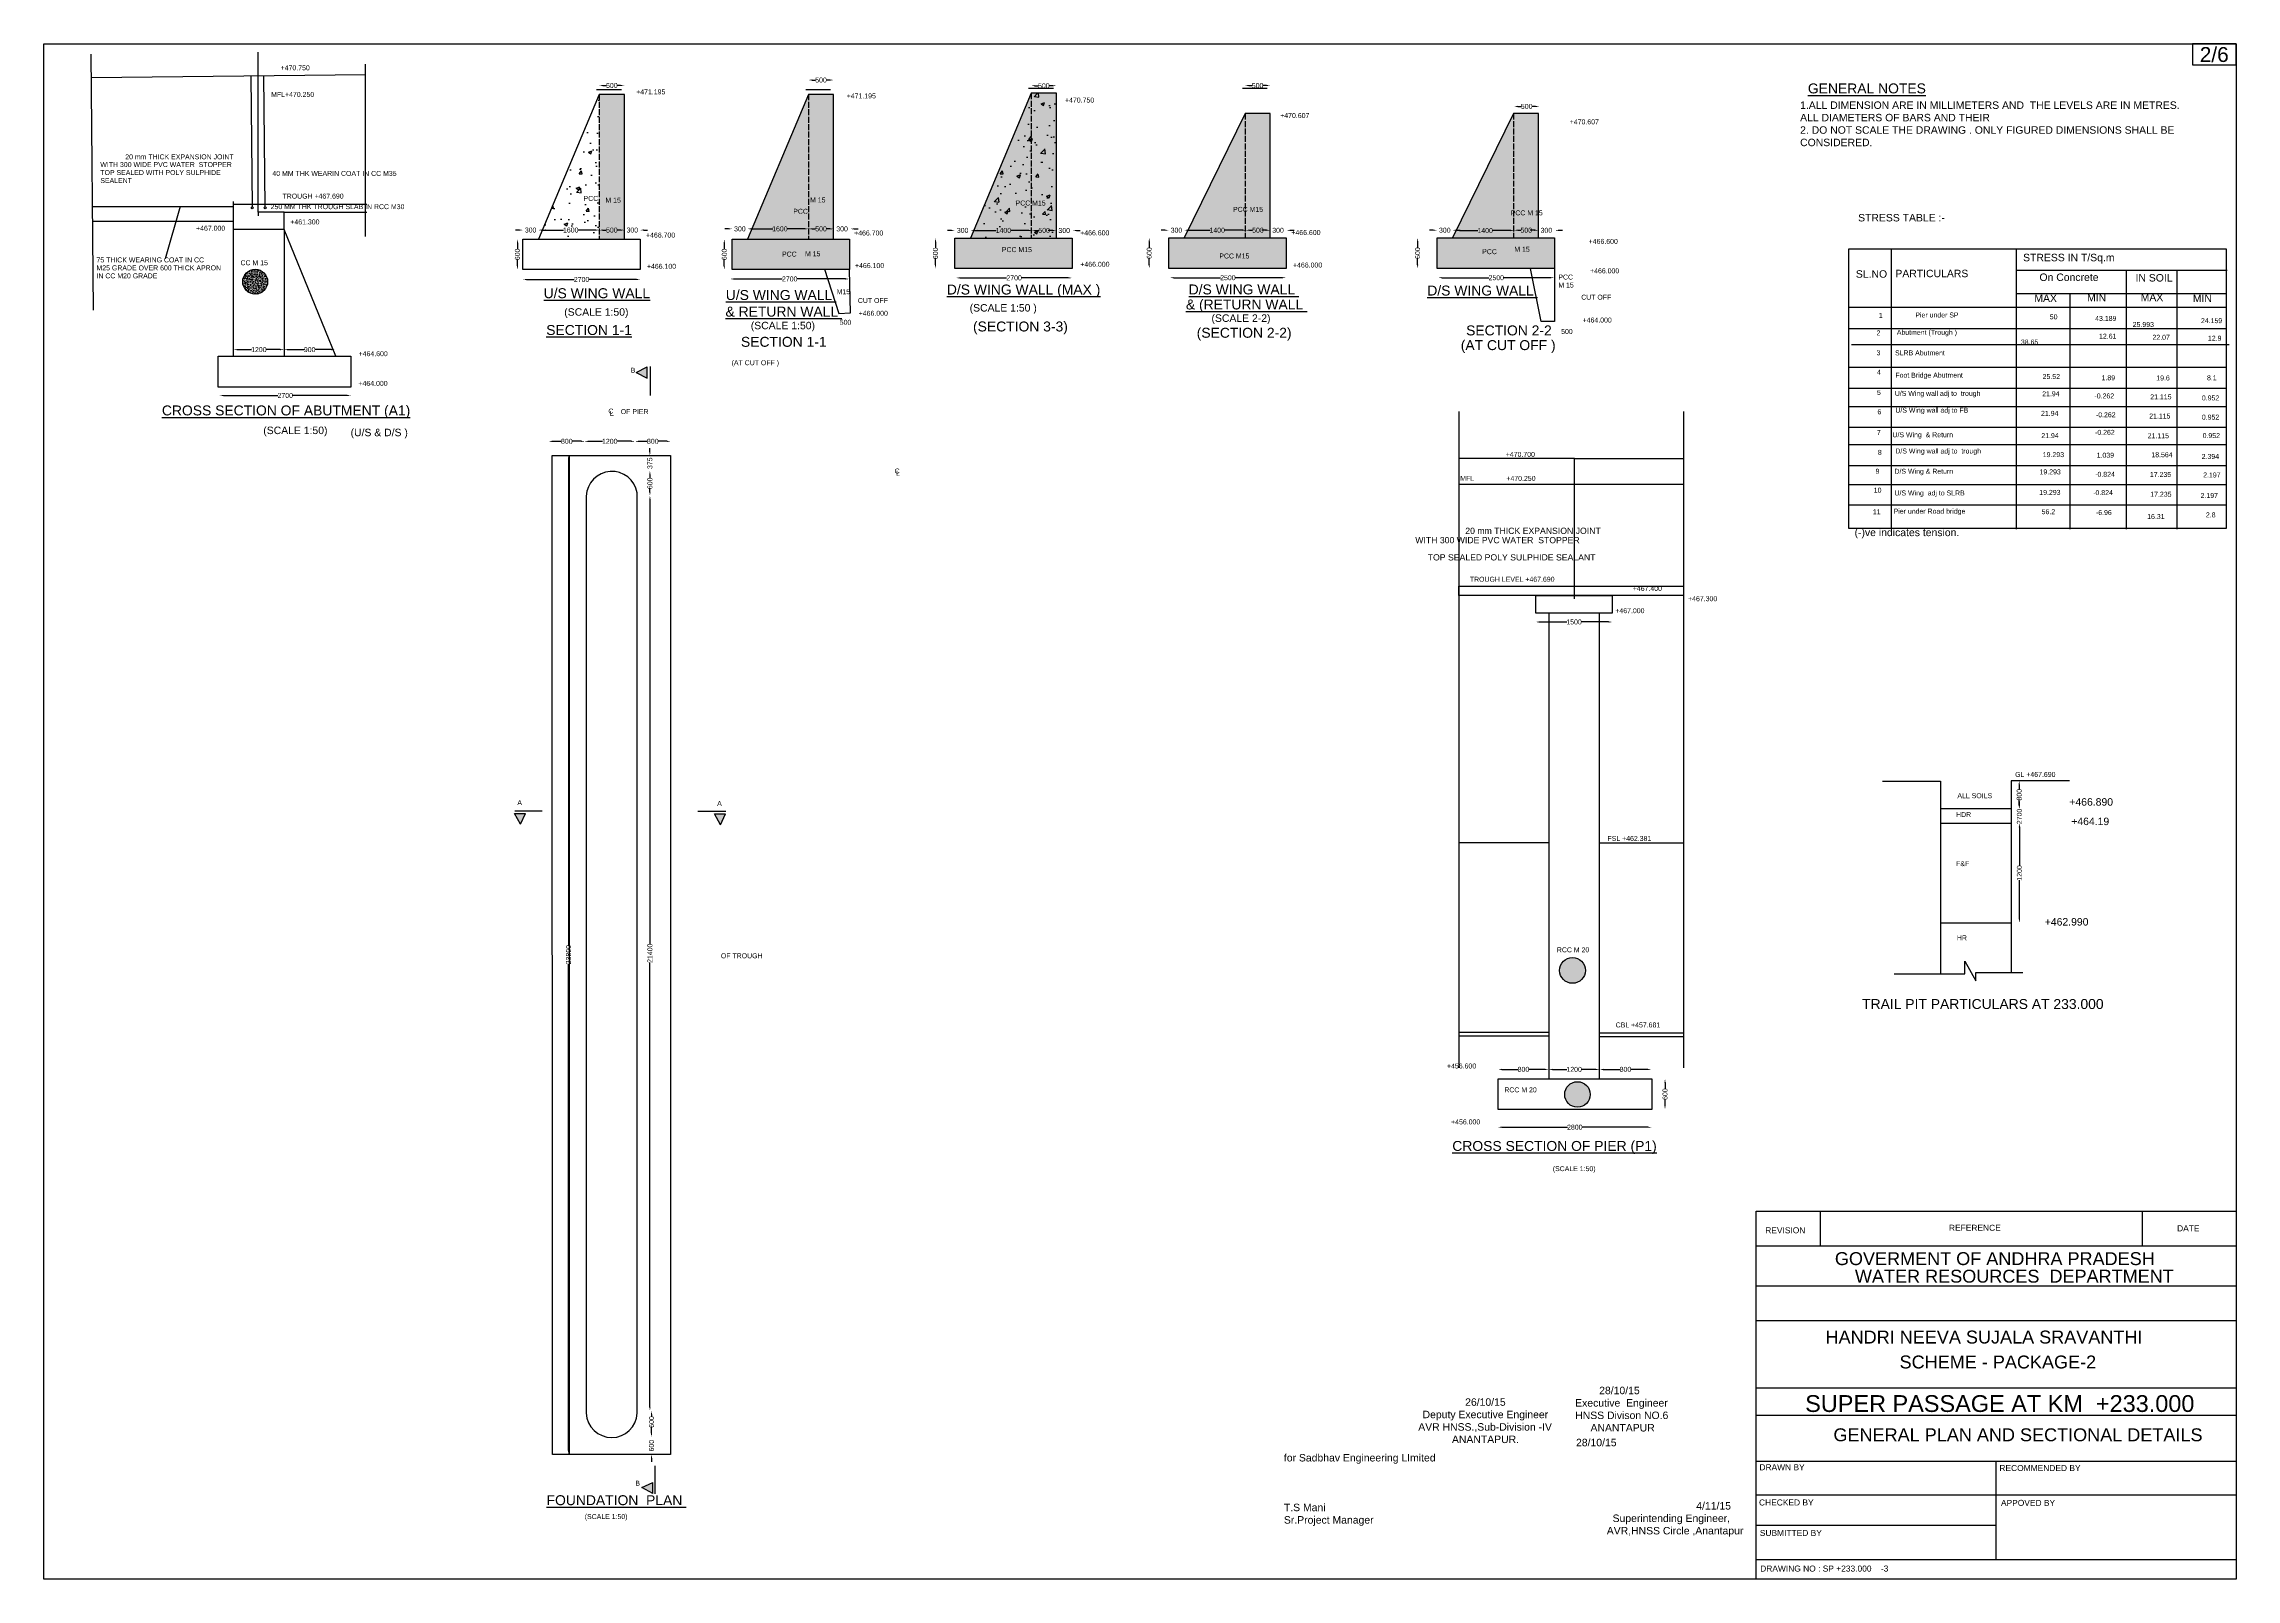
# Model space of a CAD drawing. Header units: millimetres. Extents: x 5124 to 10539536, y 2311 to 34819858.
# Drawn here: x 10495417 to 10539536, y 34788964 to 34819858 of the extents above.
import ezdxf

# ---------------------------------------------------------------- set-up
doc = ezdxf.new("R2010")
doc.units = ezdxf.units.MM
doc.header["$MEASUREMENT"] = 0
doc.linetypes.add('ACAD_ISO02W100', pattern=[15, 12, -3])
for name, color, linetype in [('DIMENSION', 7, 'Continuous'), ('DRAWING', 2, 'Continuous'), ('TEXT', 7, 'Continuous')]:
    doc.layers.add(name, color=color, linetype=linetype)
doc.styles.get("Standard").update_dxf_attribs({"font": 'arial.ttf', "height": 100})
doc.dimstyles.get("Standard").update_dxf_attribs({"dimtxt": 100, "dimasz": 75, "dimexe": 0.18, "dimexo": 0.0625, "dimgap": 0.09, "dimtad": 0, "dimdec": 0, "dimzin": 0, "dimdsep": 46, "dimtxsty": 'Standard', "dimcen": 0.09, "dimse1": 1, "dimse2": 1, "dimadec": 0, "dimazin": 0, "dimtfac": 1, "dimtdec": 0, "dimtofl": 0, "dimtmove": 0, "dimatfit": 3, "dimfxl": 0, "dimtolj": 1, "dimtzin": 0, "dimarcsym": 0})
pattern_1 = [(50, (0, 0), (717.260183, -62.752135), [75, -825]), (355, (0, 0), (-138.751334, 752.192134), [60, -660]), (100.4514445, (59.8, -5.2), (578.508847, 689.439991), [63.740192, -701.142112]), (46.1842, (0, 200), (1067.24133, -165.51928), [112.5, -1237.5]), (96.6356355, (88.9, 186.2), (934.661946, 974.1186), [95.610342, -1051.71376]), (351.184164, (0, 200), (934.661945, 974.1186), [90, -990]), (21, (100, 150), (596.907052, -402.618891), [75, -825]), (326, (100, 150), (243.315332, 725.150045), [60, -660]), (71.4514447, (149.74, 116.45), (840.222377, 322.531153), [63.74019, -701.142112]), (37.5, (0, 0), (12.1598553, 332.8938538), [0, -652, 0, -670, 0, -662.5]), (7.5, (0, 0), (263.0695374, 394.411712), [0, -382, 0, -637, 0, -252.5]), (327.5, (-223, 0), (533.8224362, -22.5548717), [0, -250, 0, -780, 0, -1035]), (317.5, (-323, 0), (583.1861693, 100.1049823), [0, -325, 0, -518, 0, -735])]
pattern_2 = [(50, (0, 0), (7.172601826, -0.6275213498), [0.75, -8.25]), (355, (0, 0), (-1.3875133361, 7.521921337), [0.6, -6.6]), (100.45144446, (0.598, -0.052), (5.7850884673, 6.8943999097), [0.63740192, -7.01142112]), (46.1842, (0, 2), (10.6724133067, -1.655192808), [1.125, -12.375]), (96.63563549, (0.889, 1.862), (9.3466194567, 9.7411860077), [0.95610342, -10.5171376]), (351.18416399, (0, 2), (9.3466194505, 9.7411860027), [0.9, -9.90000001]), (21, (1, 1.5), (5.9690705212, -4.0261889067), [0.75, -8.25]), (326, (1, 1.5), (2.4331533192, 7.2515004505), [0.6, -6.6]), (71.45144474, (1.4974, 1.1645), (8.4022237673, 3.225311528), [0.6374019, -7.01142112]), (37.5, (0, 0), (0.12159855317, 3.32893853831), [0, -6.52, 0, -6.7, 0, -6.625]), (7.5, (0, 0), (2.63069537442, 3.94411711882), [0, -3.82, 0, -6.37, 0, -2.525]), (327.5, (-2.23, 0), (5.33822436172, -0.22554871734), [0, -2.5, 0, -7.8, 0, -10.35]), (317.5, (-3.23, 0), (5.8318616934, 1.0010498233), [0, -3.25, 0, -5.18, 0, -7.35])]

# ---------------------------------------------------------------- blocks, each defined once
blk = doc.blocks.new('*D4')
at = {"layer": 'Defpoints', "color": 0, "transparency": 16777216}
for p in [(10499236, 34813705), (10500251, 34813705), (10500251, 34813705)]:
    blk.add_point(p, dxfattribs=at)
at = {"layer": 'DIMENSION', "color": 0, "lineweight": -2, "transparency": 16777216}
for p, q in [((10499311, 34813705), (10499599, 34813705)), ((10500176, 34813705), (10499888, 34813705))]:
    blk.add_line(p, q, dxfattribs=at)
at = {"layer": 'DIMENSION', "color": 0, "transparency": 16777216}
for points in [[(10499311, 34813717), (10499311, 34813692), (10499236, 34813705)], [(10500176, 34813717), (10500176, 34813692), (10500251, 34813705)]]:
    blk.add_solid(points, dxfattribs=at)
at = {"layer": 'DIMENSION', "color": 0, "transparency": 16777216, "insert": (10499744, 34813705), "char_height": 100, "attachment_point": 5}
blk.add_mtext('\\A1;1200', dxfattribs=at)
blk = doc.blocks.new('*D5')
at = {"layer": 'Defpoints', "color": 0, "transparency": 16777216}
for p in [(10500251, 34813705), (10501280, 34813705), (10501280, 34813705)]:
    blk.add_point(p, dxfattribs=at)
at = {"layer": 'DIMENSION', "color": 0, "lineweight": -2, "transparency": 16777216}
for p, q in [((10500326, 34813705), (10500655, 34813705)), ((10501205, 34813705), (10500876, 34813705))]:
    blk.add_line(p, q, dxfattribs=at)
at = {"layer": 'DIMENSION', "color": 0, "transparency": 16777216}
for points in [[(10500326, 34813717), (10500326, 34813692), (10500251, 34813705)], [(10501205, 34813717), (10501205, 34813692), (10501280, 34813705)]]:
    blk.add_solid(points, dxfattribs=at)
at = {"layer": 'DIMENSION', "color": 0, "transparency": 16777216, "insert": (10500766, 34813705), "char_height": 100, "attachment_point": 5}
blk.add_mtext('\\A1;900', dxfattribs=at)
blk = doc.blocks.new('*D6')
at = {"layer": 'Defpoints', "color": 0, "transparency": 16777216}
for p in [(10498955, 34812768), (10501596, 34812782), (10501596, 34812768)]:
    blk.add_point(p, dxfattribs=at)
at = {"layer": 'DIMENSION', "color": 0, "lineweight": -2, "transparency": 16777216}
for p, q in [((10499030, 34812782), (10500125, 34812782)), ((10501521, 34812782), (10500425, 34812782))]:
    blk.add_line(p, q, dxfattribs=at)
at = {"layer": 'DIMENSION', "color": 0, "transparency": 16777216}
for points in [[(10499030, 34812794), (10499030, 34812769), (10498955, 34812782)], [(10501521, 34812794), (10501521, 34812769), (10501596, 34812782)]]:
    blk.add_solid(points, dxfattribs=at)
at = {"layer": 'DIMENSION', "color": 0, "transparency": 16777216, "insert": (10500275, 34812782), "char_height": 100, "attachment_point": 5}
blk.add_mtext('\\A1;2700', dxfattribs=at)
blk = doc.blocks.new('*D7')
at = {"layer": 'Defpoints', "color": 0, "transparency": 16777216}
for p in [(10506594, 34818842), (10507100, 34819020), (10507100, 34818842)]:
    blk.add_point(p, dxfattribs=at)
at = {"layer": 'DIMENSION', "color": 0, "lineweight": -2, "transparency": 16777216}
for p, q in [((10506669, 34819020), (10506736, 34819020)), ((10507025, 34819020), (10506957, 34819020))]:
    blk.add_line(p, q, dxfattribs=at)
at = {"layer": 'DIMENSION', "color": 0, "transparency": 16777216}
for points in [[(10506669, 34819033), (10506669, 34819008), (10506594, 34819020)], [(10507025, 34819033), (10507025, 34819008), (10507100, 34819020)]]:
    blk.add_solid(points, dxfattribs=at)
at = {"layer": 'DIMENSION', "color": 0, "transparency": 16777216, "insert": (10506847, 34819020), "char_height": 100, "attachment_point": 5}
blk.add_mtext('\\A1;500', dxfattribs=at)
blk = doc.blocks.new('*D8')
at = {"layer": 'Defpoints', "color": 0, "transparency": 16777216}
for p in [(10505057, 34815930), (10505369, 34816111), (10505369, 34815930)]:
    blk.add_point(p, dxfattribs=at)
at = {"layer": 'DIMENSION', "color": 0, "lineweight": -2, "transparency": 16777216}
for p, q in [((10504982, 34816111), (10504907, 34816111)), ((10505444, 34816111), (10505519, 34816111))]:
    blk.add_line(p, q, dxfattribs=at)
at = {"layer": 'DIMENSION', "color": 0, "transparency": 16777216}
for points in [[(10504982, 34816124), (10504982, 34816099), (10505057, 34816111)], [(10505444, 34816124), (10505444, 34816099), (10505369, 34816111)]]:
    blk.add_solid(points, dxfattribs=at)
at = {"layer": 'DIMENSION', "color": 0, "transparency": 16777216, "insert": (10505213, 34816111), "char_height": 100, "attachment_point": 5}
blk.add_mtext('\\A1;300', dxfattribs=at)
blk = doc.blocks.new('*D9')
at = {"layer": 'Defpoints', "color": 0, "transparency": 16777216}
for p in [(10505445, 34816111), (10506594, 34816111), (10506594, 34816111)]:
    blk.add_point(p, dxfattribs=at)
at = {"layer": 'DIMENSION', "color": 0, "lineweight": -2, "transparency": 16777216}
for p, q in [((10505520, 34816111), (10505875, 34816111)), ((10506519, 34816111), (10506164, 34816111))]:
    blk.add_line(p, q, dxfattribs=at)
at = {"layer": 'DIMENSION', "color": 0, "transparency": 16777216}
for points in [[(10505520, 34816124), (10505520, 34816099), (10505445, 34816111)], [(10506519, 34816124), (10506519, 34816099), (10506594, 34816111)]]:
    blk.add_solid(points, dxfattribs=at)
at = {"layer": 'DIMENSION', "color": 0, "transparency": 16777216, "insert": (10506020, 34816111), "char_height": 100, "attachment_point": 5}
blk.add_mtext('\\A1;1600', dxfattribs=at)
blk = doc.blocks.new('*D10')
at = {"layer": 'Defpoints', "color": 0, "transparency": 16777216}
for p in [(10506594, 34816111), (10507100, 34816111), (10507100, 34816110)]:
    blk.add_point(p, dxfattribs=at)
at = {"layer": 'DIMENSION', "color": 0, "lineweight": -2, "transparency": 16777216}
for p, q in [((10506669, 34816110), (10506736, 34816110)), ((10507025, 34816110), (10506957, 34816110))]:
    blk.add_line(p, q, dxfattribs=at)
at = {"layer": 'DIMENSION', "color": 0, "transparency": 16777216}
for points in [[(10506669, 34816123), (10506669, 34816098), (10506594, 34816110)], [(10507025, 34816123), (10507025, 34816098), (10507100, 34816110)]]:
    blk.add_solid(points, dxfattribs=at)
at = {"layer": 'DIMENSION', "color": 0, "transparency": 16777216, "insert": (10506847, 34816110), "char_height": 100, "attachment_point": 5}
blk.add_mtext('\\A1;500', dxfattribs=at)
blk = doc.blocks.new('*D11')
at = {"layer": 'Defpoints', "color": 0, "transparency": 16777216}
for p in [(10507100, 34816111), (10507418, 34816111), (10507418, 34816111)]:
    blk.add_point(p, dxfattribs=at)
at = {"layer": 'DIMENSION', "color": 0, "lineweight": -2, "transparency": 16777216}
for p, q in [((10507025, 34816111), (10506950, 34816111)), ((10507493, 34816111), (10507568, 34816111))]:
    blk.add_line(p, q, dxfattribs=at)
at = {"layer": 'DIMENSION', "color": 0, "transparency": 16777216}
for points in [[(10507025, 34816124), (10507025, 34816099), (10507100, 34816111)], [(10507493, 34816124), (10507493, 34816099), (10507418, 34816111)]]:
    blk.add_solid(points, dxfattribs=at)
at = {"layer": 'DIMENSION', "color": 0, "transparency": 16777216, "insert": (10507259, 34816111), "char_height": 100, "attachment_point": 5}
blk.add_mtext('\\A1;300', dxfattribs=at)
blk = doc.blocks.new('*D12')
at = {"layer": 'Defpoints', "color": 0, "transparency": 16777216}
for p in [(10504947, 34815930), (10505057, 34815930), (10505057, 34815314)]:
    blk.add_point(p, dxfattribs=at)
at = {"layer": 'DIMENSION', "color": 0, "lineweight": -2, "transparency": 16777216}
for p, q in [((10504947, 34815855), (10504947, 34815733)), ((10504947, 34815389), (10504947, 34815512))]:
    blk.add_line(p, q, dxfattribs=at)
at = {"layer": 'DIMENSION', "color": 0, "transparency": 16777216}
for points in [[(10504935, 34815855), (10504960, 34815855), (10504947, 34815930)], [(10504935, 34815389), (10504960, 34815389), (10504947, 34815314)]]:
    blk.add_solid(points, dxfattribs=at)
at = {"layer": 'DIMENSION', "color": 0, "transparency": 16777216, "insert": (10504947, 34815622), "char_height": 100, "attachment_point": 5, "rotation": 90}
blk.add_mtext('\\A1;600', dxfattribs=at)
blk = doc.blocks.new('*D13')
at = {"layer": 'Defpoints', "color": 0, "transparency": 16777216}
for p in [(10505057, 34815314), (10507418, 34815314), (10507418, 34815116)]:
    blk.add_point(p, dxfattribs=at)
at = {"layer": 'DIMENSION', "color": 0, "lineweight": -2, "transparency": 16777216}
for p, q in [((10505132, 34815116), (10506088, 34815116)), ((10507343, 34815116), (10506388, 34815116))]:
    blk.add_line(p, q, dxfattribs=at)
at = {"layer": 'DIMENSION', "color": 0, "transparency": 16777216}
for points in [[(10505132, 34815129), (10505132, 34815104), (10505057, 34815116)], [(10507343, 34815129), (10507343, 34815104), (10507418, 34815116)]]:
    blk.add_solid(points, dxfattribs=at)
at = {"layer": 'DIMENSION', "color": 0, "transparency": 16777216, "insert": (10506238, 34815116), "char_height": 100, "attachment_point": 5}
blk.add_mtext('\\A1;2700', dxfattribs=at)
blk = doc.blocks.new('*D14')
at = {"layer": 'Defpoints', "color": 0, "transparency": 16777216}
for p in [(10510804, 34818842), (10511310, 34819130), (10511310, 34818842)]:
    blk.add_point(p, dxfattribs=at)
at = {"layer": 'DIMENSION', "color": 0, "lineweight": -2, "transparency": 16777216}
for p, q in [((10510879, 34819130), (10510947, 34819130)), ((10511235, 34819130), (10511168, 34819130))]:
    blk.add_line(p, q, dxfattribs=at)
at = {"layer": 'DIMENSION', "color": 0, "transparency": 16777216}
for points in [[(10510879, 34819143), (10510879, 34819118), (10510804, 34819130)], [(10511235, 34819143), (10511235, 34819118), (10511310, 34819130)]]:
    blk.add_solid(points, dxfattribs=at)
at = {"layer": 'DIMENSION', "color": 0, "transparency": 16777216, "insert": (10511057, 34819130), "char_height": 100, "attachment_point": 5}
blk.add_mtext('\\A1;500', dxfattribs=at)
blk = doc.blocks.new('*D15')
at = {"layer": 'Defpoints', "color": 0, "transparency": 16777216}
for p in [(10509268, 34815930), (10509580, 34816135), (10509580, 34815930)]:
    blk.add_point(p, dxfattribs=at)
at = {"layer": 'DIMENSION', "color": 0, "lineweight": -2, "transparency": 16777216}
for p, q in [((10509193, 34816135), (10509118, 34816135)), ((10509655, 34816135), (10509730, 34816135))]:
    blk.add_line(p, q, dxfattribs=at)
at = {"layer": 'DIMENSION', "color": 0, "transparency": 16777216}
for points in [[(10509193, 34816148), (10509193, 34816123), (10509268, 34816135)], [(10509655, 34816148), (10509655, 34816123), (10509580, 34816135)]]:
    blk.add_solid(points, dxfattribs=at)
at = {"layer": 'DIMENSION', "color": 0, "transparency": 16777216, "insert": (10509424, 34816135), "char_height": 100, "attachment_point": 5}
blk.add_mtext('\\A1;300', dxfattribs=at)
blk = doc.blocks.new('*D16')
at = {"layer": 'Defpoints', "color": 0, "transparency": 16777216}
for p in [(10509655, 34816135), (10510804, 34816135), (10510804, 34816135)]:
    blk.add_point(p, dxfattribs=at)
at = {"layer": 'DIMENSION', "color": 0, "lineweight": -2, "transparency": 16777216}
for p, q in [((10509730, 34816135), (10510085, 34816135)), ((10510729, 34816135), (10510374, 34816135))]:
    blk.add_line(p, q, dxfattribs=at)
at = {"layer": 'DIMENSION', "color": 0, "transparency": 16777216}
for points in [[(10509730, 34816148), (10509730, 34816123), (10509655, 34816135)], [(10510729, 34816148), (10510729, 34816123), (10510804, 34816135)]]:
    blk.add_solid(points, dxfattribs=at)
at = {"layer": 'DIMENSION', "color": 0, "transparency": 16777216, "insert": (10510229, 34816135), "char_height": 100, "attachment_point": 5}
blk.add_mtext('\\A1;1600', dxfattribs=at)
blk = doc.blocks.new('*D17')
at = {"layer": 'Defpoints', "color": 0, "transparency": 16777216}
for p in [(10510804, 34816135), (10511310, 34816135), (10511310, 34816135)]:
    blk.add_point(p, dxfattribs=at)
at = {"layer": 'DIMENSION', "color": 0, "lineweight": -2, "transparency": 16777216}
for p, q in [((10510879, 34816135), (10510947, 34816135)), ((10511235, 34816135), (10511168, 34816135))]:
    blk.add_line(p, q, dxfattribs=at)
at = {"layer": 'DIMENSION', "color": 0, "transparency": 16777216}
for points in [[(10510879, 34816148), (10510879, 34816123), (10510804, 34816135)], [(10511235, 34816148), (10511235, 34816123), (10511310, 34816135)]]:
    blk.add_solid(points, dxfattribs=at)
at = {"layer": 'DIMENSION', "color": 0, "transparency": 16777216, "insert": (10511057, 34816135), "char_height": 100, "attachment_point": 5}
blk.add_mtext('\\A1;500', dxfattribs=at)
blk = doc.blocks.new('*D18')
at = {"layer": 'Defpoints', "color": 0, "transparency": 16777216}
for p in [(10511310, 34816135), (10511652, 34816135), (10511652, 34816134)]:
    blk.add_point(p, dxfattribs=at)
at = {"layer": 'DIMENSION', "color": 0, "lineweight": -2, "transparency": 16777216}
for p, q in [((10511235, 34816134), (10511160, 34816134)), ((10511727, 34816134), (10511802, 34816134))]:
    blk.add_line(p, q, dxfattribs=at)
at = {"layer": 'DIMENSION', "color": 0, "transparency": 16777216}
for points in [[(10511235, 34816147), (10511235, 34816122), (10511310, 34816134)], [(10511727, 34816147), (10511727, 34816122), (10511652, 34816134)]]:
    blk.add_solid(points, dxfattribs=at)
at = {"layer": 'DIMENSION', "color": 0, "transparency": 16777216, "insert": (10511481, 34816134), "char_height": 100, "attachment_point": 5}
blk.add_mtext('\\A1;300', dxfattribs=at)
blk = doc.blocks.new('*D19')
at = {"layer": 'Defpoints', "color": 0, "transparency": 16777216}
for p in [(10509111, 34815930), (10509268, 34815930), (10509268, 34815314)]:
    blk.add_point(p, dxfattribs=at)
at = {"layer": 'DIMENSION', "color": 0, "lineweight": -2, "transparency": 16777216}
for p, q in [((10509111, 34815855), (10509111, 34815733)), ((10509111, 34815389), (10509111, 34815512))]:
    blk.add_line(p, q, dxfattribs=at)
at = {"layer": 'DIMENSION', "color": 0, "transparency": 16777216}
for points in [[(10509098, 34815855), (10509123, 34815855), (10509111, 34815930)], [(10509098, 34815389), (10509123, 34815389), (10509111, 34815314)]]:
    blk.add_solid(points, dxfattribs=at)
at = {"layer": 'DIMENSION', "color": 0, "transparency": 16777216, "insert": (10509111, 34815622), "char_height": 100, "attachment_point": 5, "rotation": 90}
blk.add_mtext('\\A1;600', dxfattribs=at)
blk = doc.blocks.new('*D20')
at = {"layer": 'Defpoints', "color": 0, "transparency": 16777216}
for p in [(10509231, 34815122), (10511623, 34815127), (10511623, 34815122)]:
    blk.add_point(p, dxfattribs=at)
at = {"layer": 'DIMENSION', "color": 0, "lineweight": -2, "transparency": 16777216}
for p, q in [((10509306, 34815127), (10510277, 34815127)), ((10511548, 34815127), (10510578, 34815127))]:
    blk.add_line(p, q, dxfattribs=at)
at = {"layer": 'DIMENSION', "color": 0, "transparency": 16777216}
for points in [[(10509306, 34815139), (10509306, 34815114), (10509231, 34815127)], [(10511548, 34815139), (10511548, 34815114), (10511623, 34815127)]]:
    blk.add_solid(points, dxfattribs=at)
at = {"layer": 'DIMENSION', "color": 0, "transparency": 16777216, "insert": (10510427, 34815127), "char_height": 100, "attachment_point": 5}
blk.add_mtext('\\A1;2700', dxfattribs=at)
blk = doc.blocks.new('*D21')
at = {"layer": 'Defpoints', "color": 0, "transparency": 16777216}
for p in [(10515288, 34818863), (10515794, 34819016), (10515794, 34818863)]:
    blk.add_point(p, dxfattribs=at)
at = {"layer": 'DIMENSION', "color": 0, "lineweight": -2, "transparency": 16777216}
for p, q in [((10515363, 34819016), (10515431, 34819016)), ((10515719, 34819016), (10515651, 34819016))]:
    blk.add_line(p, q, dxfattribs=at)
at = {"layer": 'DIMENSION', "color": 0, "transparency": 16777216}
for points in [[(10515363, 34819028), (10515363, 34819003), (10515288, 34819016)], [(10515719, 34819028), (10515719, 34819003), (10515794, 34819016)]]:
    blk.add_solid(points, dxfattribs=at)
at = {"layer": 'DIMENSION', "color": 0, "transparency": 16777216, "insert": (10515541, 34819016), "char_height": 100, "attachment_point": 5}
blk.add_mtext('\\A1;500', dxfattribs=at)
blk = doc.blocks.new('*D22')
at = {"layer": 'Defpoints', "color": 0, "transparency": 16777216}
for p in [(10513751, 34815951), (10514063, 34816104), (10514063, 34815951)]:
    blk.add_point(p, dxfattribs=at)
at = {"layer": 'DIMENSION', "color": 0, "lineweight": -2, "transparency": 16777216}
for p, q in [((10513676, 34816104), (10513601, 34816104)), ((10514138, 34816104), (10514213, 34816104))]:
    blk.add_line(p, q, dxfattribs=at)
at = {"layer": 'DIMENSION', "color": 0, "transparency": 16777216}
for points in [[(10513676, 34816117), (10513676, 34816092), (10513751, 34816104)], [(10514138, 34816117), (10514138, 34816092), (10514063, 34816104)]]:
    blk.add_solid(points, dxfattribs=at)
at = {"layer": 'DIMENSION', "color": 0, "transparency": 16777216, "insert": (10513907, 34816104), "char_height": 100, "attachment_point": 5}
blk.add_mtext('\\A1;300', dxfattribs=at)
blk = doc.blocks.new('*D23')
at = {"layer": 'Defpoints', "color": 0, "transparency": 16777216}
for p in [(10514138, 34816117), (10515316, 34816117), (10515316, 34816104)]:
    blk.add_point(p, dxfattribs=at)
at = {"layer": 'DIMENSION', "color": 0, "lineweight": -2, "transparency": 16777216}
for p, q in [((10514213, 34816104), (10514583, 34816104)), ((10515241, 34816104), (10514872, 34816104))]:
    blk.add_line(p, q, dxfattribs=at)
at = {"layer": 'DIMENSION', "color": 0, "transparency": 16777216}
for points in [[(10514213, 34816116), (10514213, 34816091), (10514138, 34816104)], [(10515241, 34816116), (10515241, 34816091), (10515316, 34816104)]]:
    blk.add_solid(points, dxfattribs=at)
at = {"layer": 'DIMENSION', "color": 0, "transparency": 16777216, "insert": (10514727, 34816104), "char_height": 100, "attachment_point": 5}
blk.add_mtext('\\A1;1400', dxfattribs=at)
blk = doc.blocks.new('*D24')
at = {"layer": 'Defpoints', "color": 0, "transparency": 16777216}
for p in [(10515300, 34816107), (10515794, 34816107), (10515794, 34816104)]:
    blk.add_point(p, dxfattribs=at)
at = {"layer": 'DIMENSION', "color": 0, "lineweight": -2, "transparency": 16777216}
for p, q in [((10515375, 34816104), (10515437, 34816104)), ((10515719, 34816104), (10515657, 34816104))]:
    blk.add_line(p, q, dxfattribs=at)
at = {"layer": 'DIMENSION', "color": 0, "transparency": 16777216}
for points in [[(10515375, 34816116), (10515375, 34816091), (10515300, 34816104)], [(10515719, 34816116), (10515719, 34816091), (10515794, 34816104)]]:
    blk.add_solid(points, dxfattribs=at)
at = {"layer": 'DIMENSION', "color": 0, "transparency": 16777216, "insert": (10515547, 34816104), "char_height": 100, "attachment_point": 5}
blk.add_mtext('\\A1;500', dxfattribs=at)
blk = doc.blocks.new('*D25')
at = {"layer": 'Defpoints', "color": 0, "transparency": 16777216}
for p in [(10515778, 34816106), (10516124, 34816106), (10516124, 34816102)]:
    blk.add_point(p, dxfattribs=at)
at = {"layer": 'DIMENSION', "color": 0, "lineweight": -2, "transparency": 16777216}
for p, q in [((10515703, 34816102), (10515628, 34816102)), ((10516199, 34816102), (10516274, 34816102))]:
    blk.add_line(p, q, dxfattribs=at)
at = {"layer": 'DIMENSION', "color": 0, "transparency": 16777216}
for points in [[(10515703, 34816114), (10515703, 34816089), (10515778, 34816102)], [(10516199, 34816114), (10516199, 34816089), (10516124, 34816102)]]:
    blk.add_solid(points, dxfattribs=at)
at = {"layer": 'DIMENSION', "color": 0, "transparency": 16777216, "insert": (10515951, 34816102), "char_height": 100, "attachment_point": 5}
blk.add_mtext('\\A1;300', dxfattribs=at)
blk = doc.blocks.new('*D26')
at = {"layer": 'Defpoints', "color": 0, "transparency": 16777216}
for p in [(10513751, 34815951), (10513360, 34815335), (10513751, 34815335)]:
    blk.add_point(p, dxfattribs=at)
at = {"layer": 'DIMENSION', "color": 0, "lineweight": -2, "transparency": 16777216}
for p, q in [((10513360, 34815876), (10513360, 34815754)), ((10513360, 34815410), (10513360, 34815532))]:
    blk.add_line(p, q, dxfattribs=at)
at = {"layer": 'DIMENSION', "color": 0, "transparency": 16777216}
for points in [[(10513348, 34815876), (10513373, 34815876), (10513360, 34815951)], [(10513348, 34815410), (10513373, 34815410), (10513360, 34815335)]]:
    blk.add_solid(points, dxfattribs=at)
at = {"layer": 'DIMENSION', "color": 0, "transparency": 16777216, "insert": (10513360, 34815643), "char_height": 100, "attachment_point": 5, "rotation": 90}
blk.add_mtext('\\A1;600', dxfattribs=at)
blk = doc.blocks.new('*D27')
at = {"layer": 'Defpoints', "color": 0, "transparency": 16777216}
for p in [(10513777, 34815135), (10516108, 34815148), (10516108, 34815135)]:
    blk.add_point(p, dxfattribs=at)
at = {"layer": 'DIMENSION', "color": 0, "lineweight": -2, "transparency": 16777216}
for p, q in [((10513852, 34815148), (10514793, 34815148)), ((10516033, 34815148), (10515093, 34815148))]:
    blk.add_line(p, q, dxfattribs=at)
at = {"layer": 'DIMENSION', "color": 0, "transparency": 16777216}
for points in [[(10513852, 34815161), (10513852, 34815136), (10513777, 34815148)], [(10516033, 34815161), (10516033, 34815136), (10516108, 34815148)]]:
    blk.add_solid(points, dxfattribs=at)
at = {"layer": 'DIMENSION', "color": 0, "transparency": 16777216, "insert": (10514943, 34815148), "char_height": 100, "attachment_point": 5}
blk.add_mtext('\\A1;2700', dxfattribs=at)
blk = doc.blocks.new('*D31')
at = {"layer": 'Defpoints', "color": 0, "transparency": 16777216}
for p in [(10519590, 34818867), (10520097, 34819019), (10520097, 34818867)]:
    blk.add_point(p, dxfattribs=at)
at = {"layer": 'DIMENSION', "color": 0, "lineweight": -2, "transparency": 16777216}
for p, q in [((10519665, 34819019), (10519733, 34819019)), ((10520022, 34819019), (10519954, 34819019))]:
    blk.add_line(p, q, dxfattribs=at)
at = {"layer": 'DIMENSION', "color": 0, "transparency": 16777216}
for points in [[(10519665, 34819032), (10519665, 34819007), (10519590, 34819019)], [(10520022, 34819032), (10520022, 34819007), (10520097, 34819019)]]:
    blk.add_solid(points, dxfattribs=at)
at = {"layer": 'DIMENSION', "color": 0, "transparency": 16777216, "insert": (10519843, 34819019), "char_height": 100, "attachment_point": 5}
blk.add_mtext('\\A1;500', dxfattribs=at)
blk = doc.blocks.new('*D32')
at = {"layer": 'Defpoints', "color": 0, "transparency": 16777216}
for p in [(10518054, 34815955), (10518366, 34816108), (10518366, 34815955)]:
    blk.add_point(p, dxfattribs=at)
at = {"layer": 'DIMENSION', "color": 0, "lineweight": -2, "transparency": 16777216}
for p, q in [((10517979, 34816108), (10517904, 34816108)), ((10518441, 34816108), (10518516, 34816108))]:
    blk.add_line(p, q, dxfattribs=at)
at = {"layer": 'DIMENSION', "color": 0, "transparency": 16777216}
for points in [[(10517979, 34816121), (10517979, 34816096), (10518054, 34816108)], [(10518441, 34816121), (10518441, 34816096), (10518366, 34816108)]]:
    blk.add_solid(points, dxfattribs=at)
at = {"layer": 'DIMENSION', "color": 0, "transparency": 16777216, "insert": (10518210, 34816108), "char_height": 100, "attachment_point": 5}
blk.add_mtext('\\A1;300', dxfattribs=at)
blk = doc.blocks.new('*D28')
at = {"layer": 'Defpoints', "color": 0, "transparency": 16777216}
for p in [(10518441, 34816121), (10519619, 34816121), (10519619, 34816108)]:
    blk.add_point(p, dxfattribs=at)
at = {"layer": 'DIMENSION', "color": 0, "lineweight": -2, "transparency": 16777216}
for p, q in [((10518516, 34816108), (10518885, 34816108)), ((10519544, 34816108), (10519174, 34816108))]:
    blk.add_line(p, q, dxfattribs=at)
at = {"layer": 'DIMENSION', "color": 0, "transparency": 16777216}
for points in [[(10518516, 34816120), (10518516, 34816095), (10518441, 34816108)], [(10519544, 34816120), (10519544, 34816095), (10519619, 34816108)]]:
    blk.add_solid(points, dxfattribs=at)
at = {"layer": 'DIMENSION', "color": 0, "transparency": 16777216, "insert": (10519030, 34816108), "char_height": 100, "attachment_point": 5}
blk.add_mtext('\\A1;1400', dxfattribs=at)
blk = doc.blocks.new('*D33')
at = {"layer": 'Defpoints', "color": 0, "transparency": 16777216}
for p in [(10519603, 34816110), (10520097, 34816110), (10520097, 34816108)]:
    blk.add_point(p, dxfattribs=at)
at = {"layer": 'DIMENSION', "color": 0, "lineweight": -2, "transparency": 16777216}
for p, q in [((10519678, 34816108), (10519739, 34816108)), ((10520022, 34816108), (10519960, 34816108))]:
    blk.add_line(p, q, dxfattribs=at)
at = {"layer": 'DIMENSION', "color": 0, "transparency": 16777216}
for points in [[(10519678, 34816120), (10519678, 34816095), (10519603, 34816108)], [(10520022, 34816120), (10520022, 34816095), (10520097, 34816108)]]:
    blk.add_solid(points, dxfattribs=at)
at = {"layer": 'DIMENSION', "color": 0, "transparency": 16777216, "insert": (10519850, 34816108), "char_height": 100, "attachment_point": 5}
blk.add_mtext('\\A1;500', dxfattribs=at)
blk = doc.blocks.new('*D29')
at = {"layer": 'Defpoints', "color": 0, "transparency": 16777216}
for p in [(10520081, 34816110), (10520427, 34816110), (10520427, 34816106)]:
    blk.add_point(p, dxfattribs=at)
at = {"layer": 'DIMENSION', "color": 0, "lineweight": -2, "transparency": 16777216}
for p, q in [((10520006, 34816106), (10519931, 34816106)), ((10520502, 34816106), (10520577, 34816106))]:
    blk.add_line(p, q, dxfattribs=at)
at = {"layer": 'DIMENSION', "color": 0, "transparency": 16777216}
for points in [[(10520006, 34816118), (10520006, 34816093), (10520081, 34816106)], [(10520502, 34816118), (10520502, 34816093), (10520427, 34816106)]]:
    blk.add_solid(points, dxfattribs=at)
at = {"layer": 'DIMENSION', "color": 0, "transparency": 16777216, "insert": (10520254, 34816106), "char_height": 100, "attachment_point": 5}
blk.add_mtext('\\A1;300', dxfattribs=at)
blk = doc.blocks.new('*D34')
at = {"layer": 'Defpoints', "color": 0, "transparency": 16777216}
for p in [(10518054, 34815955), (10517663, 34815339), (10518054, 34815339)]:
    blk.add_point(p, dxfattribs=at)
at = {"layer": 'DIMENSION', "color": 0, "lineweight": -2, "transparency": 16777216}
for p, q in [((10517663, 34815880), (10517663, 34815758)), ((10517663, 34815414), (10517663, 34815536))]:
    blk.add_line(p, q, dxfattribs=at)
at = {"layer": 'DIMENSION', "color": 0, "transparency": 16777216}
for points in [[(10517650, 34815880), (10517675, 34815880), (10517663, 34815955)], [(10517650, 34815414), (10517675, 34815414), (10517663, 34815339)]]:
    blk.add_solid(points, dxfattribs=at)
at = {"layer": 'DIMENSION', "color": 0, "transparency": 16777216, "insert": (10517663, 34815647), "char_height": 100, "attachment_point": 5, "rotation": 90}
blk.add_mtext('\\A1;600', dxfattribs=at)
blk = doc.blocks.new('*D30')
at = {"layer": 'Defpoints', "color": 0, "transparency": 16777216}
for p in [(10518079, 34815139), (10520411, 34815152), (10520411, 34815139)]:
    blk.add_point(p, dxfattribs=at)
at = {"layer": 'DIMENSION', "color": 0, "lineweight": -2, "transparency": 16777216}
for p, q in [((10518154, 34815152), (10519095, 34815152)), ((10520336, 34815152), (10519395, 34815152))]:
    blk.add_line(p, q, dxfattribs=at)
at = {"layer": 'DIMENSION', "color": 0, "transparency": 16777216}
for points in [[(10518154, 34815165), (10518154, 34815140), (10518079, 34815152)], [(10520336, 34815165), (10520336, 34815140), (10520411, 34815152)]]:
    blk.add_solid(points, dxfattribs=at)
at = {"layer": 'DIMENSION', "color": 0, "transparency": 16777216, "insert": (10519245, 34815152), "char_height": 100, "attachment_point": 5}
blk.add_mtext('\\A1;2500', dxfattribs=at)
blk = doc.blocks.new('*D38')
at = {"layer": 'Defpoints', "color": 0, "transparency": 16777216}
for p in [(10525005, 34818446), (10525511, 34818599), (10525511, 34818446)]:
    blk.add_point(p, dxfattribs=at)
at = {"layer": 'DIMENSION', "color": 0, "lineweight": -2, "transparency": 16777216}
for p, q in [((10525080, 34818599), (10525148, 34818599)), ((10525436, 34818599), (10525369, 34818599))]:
    blk.add_line(p, q, dxfattribs=at)
at = {"layer": 'DIMENSION', "color": 0, "transparency": 16777216}
for points in [[(10525080, 34818611), (10525080, 34818586), (10525005, 34818599)], [(10525436, 34818611), (10525436, 34818586), (10525511, 34818599)]]:
    blk.add_solid(points, dxfattribs=at)
at = {"layer": 'DIMENSION', "color": 0, "transparency": 16777216, "insert": (10525258, 34818599), "char_height": 100, "attachment_point": 5}
blk.add_mtext('\\A1;500', dxfattribs=at)
blk = doc.blocks.new('*D39')
at = {"layer": 'Defpoints', "color": 0, "transparency": 16777216}
for p in [(10523454, 34815955), (10523766, 34816108), (10523766, 34815955)]:
    blk.add_point(p, dxfattribs=at)
at = {"layer": 'DIMENSION', "color": 0, "lineweight": -2, "transparency": 16777216}
for p, q in [((10523379, 34816108), (10523304, 34816108)), ((10523841, 34816108), (10523916, 34816108))]:
    blk.add_line(p, q, dxfattribs=at)
at = {"layer": 'DIMENSION', "color": 0, "transparency": 16777216}
for points in [[(10523379, 34816121), (10523379, 34816096), (10523454, 34816108)], [(10523841, 34816121), (10523841, 34816096), (10523766, 34816108)]]:
    blk.add_solid(points, dxfattribs=at)
at = {"layer": 'DIMENSION', "color": 0, "transparency": 16777216, "insert": (10523610, 34816108), "char_height": 100, "attachment_point": 5}
blk.add_mtext('\\A1;300', dxfattribs=at)
blk = doc.blocks.new('*D35')
at = {"layer": 'Defpoints', "color": 0, "transparency": 16777216}
for p in [(10523833, 34816113), (10525011, 34816113), (10525011, 34816100)]:
    blk.add_point(p, dxfattribs=at)
at = {"layer": 'DIMENSION', "color": 0, "lineweight": -2, "transparency": 16777216}
for p, q in [((10523908, 34816100), (10524277, 34816100)), ((10524936, 34816100), (10524566, 34816100))]:
    blk.add_line(p, q, dxfattribs=at)
at = {"layer": 'DIMENSION', "color": 0, "transparency": 16777216}
for points in [[(10523908, 34816113), (10523908, 34816088), (10523833, 34816100)], [(10524936, 34816113), (10524936, 34816088), (10525011, 34816100)]]:
    blk.add_solid(points, dxfattribs=at)
at = {"layer": 'DIMENSION', "color": 0, "transparency": 16777216, "insert": (10524422, 34816100), "char_height": 100, "attachment_point": 5}
blk.add_mtext('\\A1;1400', dxfattribs=at)
blk = doc.blocks.new('*D40')
at = {"layer": 'Defpoints', "color": 0, "transparency": 16777216}
for p in [(10525003, 34816110), (10525497, 34816110), (10525497, 34816108)]:
    blk.add_point(p, dxfattribs=at)
at = {"layer": 'DIMENSION', "color": 0, "lineweight": -2, "transparency": 16777216}
for p, q in [((10525078, 34816108), (10525140, 34816108)), ((10525422, 34816108), (10525360, 34816108))]:
    blk.add_line(p, q, dxfattribs=at)
at = {"layer": 'DIMENSION', "color": 0, "transparency": 16777216}
for points in [[(10525078, 34816120), (10525078, 34816095), (10525003, 34816108)], [(10525422, 34816120), (10525422, 34816095), (10525497, 34816108)]]:
    blk.add_solid(points, dxfattribs=at)
at = {"layer": 'DIMENSION', "color": 0, "transparency": 16777216, "insert": (10525250, 34816108), "char_height": 100, "attachment_point": 5}
blk.add_mtext('\\A1;500', dxfattribs=at)
blk = doc.blocks.new('*D36')
at = {"layer": 'Defpoints', "color": 0, "transparency": 16777216}
for p in [(10525481, 34816110), (10525827, 34816110), (10525827, 34816106)]:
    blk.add_point(p, dxfattribs=at)
at = {"layer": 'DIMENSION', "color": 0, "lineweight": -2, "transparency": 16777216}
for p, q in [((10525406, 34816106), (10525331, 34816106)), ((10525902, 34816106), (10525977, 34816106))]:
    blk.add_line(p, q, dxfattribs=at)
at = {"layer": 'DIMENSION', "color": 0, "transparency": 16777216}
for points in [[(10525406, 34816118), (10525406, 34816093), (10525481, 34816106)], [(10525902, 34816118), (10525902, 34816093), (10525827, 34816106)]]:
    blk.add_solid(points, dxfattribs=at)
at = {"layer": 'DIMENSION', "color": 0, "transparency": 16777216, "insert": (10525654, 34816106), "char_height": 100, "attachment_point": 5}
blk.add_mtext('\\A1;300', dxfattribs=at)
blk = doc.blocks.new('*D41')
at = {"layer": 'Defpoints', "color": 0, "transparency": 16777216}
for p in [(10523454, 34815955), (10523063, 34815339), (10523454, 34815339)]:
    blk.add_point(p, dxfattribs=at)
at = {"layer": 'DIMENSION', "color": 0, "lineweight": -2, "transparency": 16777216}
for p, q in [((10523063, 34815880), (10523063, 34815758)), ((10523063, 34815414), (10523063, 34815536))]:
    blk.add_line(p, q, dxfattribs=at)
at = {"layer": 'DIMENSION', "color": 0, "transparency": 16777216}
for points in [[(10523051, 34815880), (10523076, 34815880), (10523063, 34815955)], [(10523051, 34815414), (10523076, 34815414), (10523063, 34815339)]]:
    blk.add_solid(points, dxfattribs=at)
at = {"layer": 'DIMENSION', "color": 0, "transparency": 16777216, "insert": (10523063, 34815647), "char_height": 100, "attachment_point": 5, "rotation": 90}
blk.add_mtext('\\A1;600', dxfattribs=at)
blk = doc.blocks.new('*D37')
at = {"layer": 'Defpoints', "color": 0, "transparency": 16777216}
for p in [(10523480, 34815139), (10525811, 34815152), (10525811, 34815139)]:
    blk.add_point(p, dxfattribs=at)
at = {"layer": 'DIMENSION', "color": 0, "lineweight": -2, "transparency": 16777216}
for p, q in [((10523555, 34815152), (10524496, 34815152)), ((10525736, 34815152), (10524796, 34815152))]:
    blk.add_line(p, q, dxfattribs=at)
at = {"layer": 'DIMENSION', "color": 0, "transparency": 16777216}
for points in [[(10523555, 34815165), (10523555, 34815140), (10523480, 34815152)], [(10525736, 34815165), (10525736, 34815140), (10525811, 34815152)]]:
    blk.add_solid(points, dxfattribs=at)
at = {"layer": 'DIMENSION', "color": 0, "transparency": 16777216, "insert": (10524646, 34815152), "char_height": 100, "attachment_point": 5}
blk.add_mtext('\\A1;2500', dxfattribs=at)
blk = doc.blocks.new('*D42')
at = {"layer": 'Defpoints', "color": 0, "transparency": 16777216}
for p in [(10525441, 34808402), (10526981, 34808402), (10526981, 34808225)]:
    blk.add_point(p, dxfattribs=at)
at = {"layer": 'DIMENSION', "color": 0, "lineweight": -2, "transparency": 16777216}
for p, q in [((10525516, 34808225), (10526066, 34808225)), ((10526906, 34808225), (10526355, 34808225))]:
    blk.add_line(p, q, dxfattribs=at)
at = {"layer": 'DIMENSION', "color": 0, "transparency": 16777216}
for points in [[(10525516, 34808237), (10525516, 34808212), (10525441, 34808225)], [(10526906, 34808237), (10526906, 34808212), (10526981, 34808225)]]:
    blk.add_solid(points, dxfattribs=at)
at = {"layer": 'DIMENSION', "color": 0, "transparency": 16777216, "insert": (10526211, 34808225), "char_height": 100, "attachment_point": 5}
blk.add_mtext('\\A1;1500', dxfattribs=at)
blk = doc.blocks.new('*D43')
at = {"layer": 'Defpoints', "color": 0, "transparency": 16777216}
for p in [(10524685, 34799030), (10525701, 34799222), (10525701, 34799030)]:
    blk.add_point(p, dxfattribs=at)
at = {"layer": 'DIMENSION', "color": 0, "lineweight": -2, "transparency": 16777216}
for p, q in [((10524760, 34799222), (10525083, 34799222)), ((10525626, 34799222), (10525304, 34799222))]:
    blk.add_line(p, q, dxfattribs=at)
at = {"layer": 'DIMENSION', "color": 0, "transparency": 16777216}
for points in [[(10524760, 34799234), (10524760, 34799209), (10524685, 34799222)], [(10525626, 34799234), (10525626, 34799209), (10525701, 34799222)]]:
    blk.add_solid(points, dxfattribs=at)
at = {"layer": 'DIMENSION', "color": 0, "transparency": 16777216, "insert": (10525193, 34799222), "char_height": 100, "attachment_point": 5}
blk.add_mtext('\\A1;800', dxfattribs=at)
blk = doc.blocks.new('*D44')
at = {"layer": 'Defpoints', "color": 0, "transparency": 16777216}
for p in [(10525701, 34799222), (10526724, 34799222), (10526724, 34799222)]:
    blk.add_point(p, dxfattribs=at)
at = {"layer": 'DIMENSION', "color": 0, "lineweight": -2, "transparency": 16777216}
for p, q in [((10525776, 34799222), (10526068, 34799222)), ((10526649, 34799222), (10526357, 34799222))]:
    blk.add_line(p, q, dxfattribs=at)
at = {"layer": 'DIMENSION', "color": 0, "transparency": 16777216}
for points in [[(10525776, 34799234), (10525776, 34799209), (10525701, 34799222)], [(10526649, 34799234), (10526649, 34799209), (10526724, 34799222)]]:
    blk.add_solid(points, dxfattribs=at)
at = {"layer": 'DIMENSION', "color": 0, "transparency": 16777216, "insert": (10526213, 34799222), "char_height": 100, "attachment_point": 5}
blk.add_mtext('\\A1;1200', dxfattribs=at)
blk = doc.blocks.new('*D45')
at = {"layer": 'Defpoints', "color": 0, "transparency": 16777216}
for p in [(10526724, 34799222), (10527767, 34799222), (10527767, 34799222)]:
    blk.add_point(p, dxfattribs=at)
at = {"layer": 'DIMENSION', "color": 0, "lineweight": -2, "transparency": 16777216}
for p, q in [((10526799, 34799222), (10527135, 34799222)), ((10527692, 34799222), (10527356, 34799222))]:
    blk.add_line(p, q, dxfattribs=at)
at = {"layer": 'DIMENSION', "color": 0, "transparency": 16777216}
for points in [[(10526799, 34799234), (10526799, 34799209), (10526724, 34799222)], [(10527692, 34799234), (10527692, 34799209), (10527767, 34799222)]]:
    blk.add_solid(points, dxfattribs=at)
at = {"layer": 'DIMENSION', "color": 0, "transparency": 16777216, "insert": (10527246, 34799222), "char_height": 100, "attachment_point": 5}
blk.add_mtext('\\A1;800', dxfattribs=at)
blk = doc.blocks.new('*D46')
at = {"layer": 'Defpoints', "color": 0, "transparency": 16777216}
for p in [(10527774, 34799030), (10528042, 34799030), (10527774, 34798418)]:
    blk.add_point(p, dxfattribs=at)
at = {"layer": 'DIMENSION', "color": 0, "lineweight": -2, "transparency": 16777216}
for p, q in [((10528042, 34798955), (10528042, 34798835)), ((10528042, 34798493), (10528042, 34798613))]:
    blk.add_line(p, q, dxfattribs=at)
at = {"layer": 'DIMENSION', "color": 0, "transparency": 16777216}
for points in [[(10528029, 34798955), (10528054, 34798955), (10528042, 34799030)], [(10528029, 34798493), (10528054, 34798493), (10528042, 34798418)]]:
    blk.add_solid(points, dxfattribs=at)
at = {"layer": 'DIMENSION', "color": 0, "transparency": 16777216, "insert": (10528042, 34798724), "char_height": 100, "attachment_point": 5, "rotation": 90}
blk.add_mtext('\\A1;600', dxfattribs=at)
blk = doc.blocks.new('*D47')
at = {"layer": 'Defpoints', "color": 0, "transparency": 16777216}
for p in [(10524681, 34798072), (10527771, 34798072), (10527771, 34798058)]:
    blk.add_point(p, dxfattribs=at)
at = {"layer": 'DIMENSION', "color": 0, "lineweight": -2, "transparency": 16777216}
for p, q in [((10524756, 34798058), (10526076, 34798058)), ((10527696, 34798058), (10526376, 34798058))]:
    blk.add_line(p, q, dxfattribs=at)
at = {"layer": 'DIMENSION', "color": 0, "transparency": 16777216}
for points in [[(10524756, 34798070), (10524756, 34798045), (10524681, 34798058)], [(10527696, 34798070), (10527696, 34798045), (10527771, 34798058)]]:
    blk.add_solid(points, dxfattribs=at)
at = {"layer": 'DIMENSION', "color": 0, "transparency": 16777216, "insert": (10526226, 34798058), "char_height": 100, "attachment_point": 5}
blk.add_mtext('\\A1;2800', dxfattribs=at)
blk = doc.blocks.new('*D48')
at = {"layer": 'Defpoints', "color": 0, "transparency": 16777216}
for p in [(10535179, 34805031), (10535170, 34804467), (10535179, 34804467)]:
    blk.add_point(p, dxfattribs=at)
at = {"layer": 'DIMENSION', "color": 0, "lineweight": -2, "transparency": 16777216}
for p, q in [((10535170, 34804956), (10535170, 34804859)), ((10535170, 34804542), (10535170, 34804638))]:
    blk.add_line(p, q, dxfattribs=at)
at = {"layer": 'DIMENSION', "color": 0, "transparency": 16777216}
for points in [[(10535158, 34804956), (10535183, 34804956), (10535170, 34805031)], [(10535158, 34804542), (10535183, 34804542), (10535170, 34804467)]]:
    blk.add_solid(points, dxfattribs=at)
at = {"layer": 'DIMENSION', "color": 0, "transparency": 16777216, "insert": (10535170, 34804749), "char_height": 100, "attachment_point": 5, "rotation": 90}
blk.add_mtext('\\A1;800', dxfattribs=at)
blk = doc.blocks.new('*D49')
at = {"layer": 'Defpoints', "color": 0, "transparency": 16777216}
for p in [(10535171, 34804464), (10535171, 34804161), (10535173, 34804161)]:
    blk.add_point(p, dxfattribs=at)
at = {"layer": 'DIMENSION', "color": 0, "lineweight": -2, "transparency": 16777216}
for p, q in [((10535173, 34804539), (10535173, 34804614)), ((10535173, 34804086), (10535173, 34804011))]:
    blk.add_line(p, q, dxfattribs=at)
at = {"layer": 'DIMENSION', "color": 0, "transparency": 16777216}
for points in [[(10535161, 34804539), (10535186, 34804539), (10535173, 34804464)], [(10535161, 34804086), (10535186, 34804086), (10535173, 34804161)]]:
    blk.add_solid(points, dxfattribs=at)
at = {"layer": 'DIMENSION', "color": 0, "transparency": 16777216, "insert": (10535173, 34804312), "char_height": 100, "attachment_point": 5, "rotation": 90}
blk.add_mtext('\\A1;2700', dxfattribs=at)
blk = doc.blocks.new('*D50')
at = {"layer": 'Defpoints', "color": 0, "transparency": 16777216}
for p in [(10535006, 34804178), (10535006, 34802170), (10535173, 34802170)]:
    blk.add_point(p, dxfattribs=at)
at = {"layer": 'DIMENSION', "color": 0, "lineweight": -2, "transparency": 16777216}
for p, q in [((10535173, 34804103), (10535173, 34803319)), ((10535173, 34802245), (10535173, 34803030))]:
    blk.add_line(p, q, dxfattribs=at)
at = {"layer": 'DIMENSION', "color": 0, "transparency": 16777216}
for points in [[(10535161, 34804103), (10535186, 34804103), (10535173, 34804178)], [(10535161, 34802245), (10535186, 34802245), (10535173, 34802170)]]:
    blk.add_solid(points, dxfattribs=at)
at = {"layer": 'DIMENSION', "color": 0, "transparency": 16777216, "insert": (10535173, 34803174), "char_height": 100, "attachment_point": 5, "rotation": 90}
blk.add_mtext('\\A1;1200', dxfattribs=at)
blk = doc.blocks.new('*D51')
at = {"layer": 'Defpoints', "color": 0, "transparency": 16777216}
for p in [(10507621, 34791826), (10507621, 34791474), (10507646, 34791826)]:
    blk.add_point(p, dxfattribs=at)
at = {"layer": 'DIMENSION', "color": 0, "lineweight": -2, "transparency": 16777216}
for p, q in [((10507646, 34791901), (10507646, 34791976)), ((10507646, 34791399), (10507646, 34791324))]:
    blk.add_line(p, q, dxfattribs=at)
at = {"layer": 'DIMENSION', "color": 0, "transparency": 16777216}
for points in [[(10507633, 34791901), (10507658, 34791901), (10507646, 34791826)], [(10507633, 34791399), (10507658, 34791399), (10507646, 34791474)]]:
    blk.add_solid(points, dxfattribs=at)
at = {"layer": 'DIMENSION', "color": 0, "transparency": 16777216, "insert": (10507646, 34791650), "char_height": 100, "attachment_point": 5, "rotation": 90}
blk.add_mtext('\\A1;600', dxfattribs=at)
blk = doc.blocks.new('*D52')
at = {"layer": 'Defpoints', "color": 0, "transparency": 16777216}
for p in [(10507646, 34792353), (10507658, 34792353), (10507658, 34791901)]:
    blk.add_point(p, dxfattribs=at)
at = {"layer": 'DIMENSION', "color": 0, "lineweight": -2, "transparency": 16777216}
for p, q in [((10507646, 34792278), (10507646, 34792238)), ((10507646, 34791976), (10507646, 34792016))]:
    blk.add_line(p, q, dxfattribs=at)
at = {"layer": 'DIMENSION', "color": 0, "transparency": 16777216}
for points in [[(10507634, 34792278), (10507659, 34792278), (10507646, 34792353)], [(10507634, 34791976), (10507659, 34791976), (10507646, 34791901)]]:
    blk.add_solid(points, dxfattribs=at)
at = {"layer": 'DIMENSION', "color": 0, "transparency": 16777216, "insert": (10507646, 34792127), "char_height": 100, "attachment_point": 5, "rotation": 90}
blk.add_mtext('\\A1;600', dxfattribs=at)
blk = doc.blocks.new('*D53')
at = {"layer": 'Defpoints', "color": 0, "transparency": 16777216}
for p in [(10507614, 34810765), (10507646, 34810765), (10507646, 34792353)]:
    blk.add_point(p, dxfattribs=at)
at = {"layer": 'DIMENSION', "color": 0, "lineweight": -2, "transparency": 16777216}
for p, q in [((10507614, 34810690), (10507614, 34801748)), ((10507614, 34792428), (10507614, 34801370))]:
    blk.add_line(p, q, dxfattribs=at)
at = {"layer": 'DIMENSION', "color": 0, "transparency": 16777216}
for points in [[(10507602, 34810690), (10507627, 34810690), (10507614, 34810765)], [(10507602, 34792428), (10507627, 34792428), (10507614, 34792353)]]:
    blk.add_solid(points, dxfattribs=at)
at = {"layer": 'DIMENSION', "color": 0, "transparency": 16777216, "insert": (10507614, 34801559), "char_height": 100, "attachment_point": 5, "rotation": 90}
blk.add_mtext('\\A1;21400', dxfattribs=at)
blk = doc.blocks.new('*D54')
at = {"layer": 'Defpoints', "color": 0, "transparency": 16777216}
for p in [(10507614, 34811265), (10507614, 34811265), (10507614, 34810765)]:
    blk.add_point(p, dxfattribs=at)
at = {"layer": 'DIMENSION', "color": 0, "lineweight": -2, "transparency": 16777216}
for p, q in [((10507614, 34811190), (10507614, 34811126)), ((10507614, 34810840), (10507614, 34810904))]:
    blk.add_line(p, q, dxfattribs=at)
at = {"layer": 'DIMENSION', "color": 0, "transparency": 16777216}
for points in [[(10507602, 34811190), (10507627, 34811190), (10507614, 34811265)], [(10507602, 34810840), (10507627, 34810840), (10507614, 34810765)]]:
    blk.add_solid(points, dxfattribs=at)
at = {"layer": 'DIMENSION', "color": 0, "transparency": 16777216, "insert": (10507614, 34811015), "char_height": 100, "attachment_point": 5, "rotation": 90}
blk.add_mtext('\\A1;600', dxfattribs=at)
blk = doc.blocks.new('*D55')
at = {"layer": 'Defpoints', "color": 0, "transparency": 16777216}
for p in [(10507613, 34811573), (10507614, 34811573), (10507614, 34811265)]:
    blk.add_point(p, dxfattribs=at)
at = {"layer": 'DIMENSION', "color": 0, "lineweight": -2, "transparency": 16777216}
for p, q in [((10507613, 34811648), (10507613, 34811723)), ((10507613, 34811190), (10507613, 34811115))]:
    blk.add_line(p, q, dxfattribs=at)
at = {"layer": 'DIMENSION', "color": 0, "transparency": 16777216}
for points in [[(10507601, 34811648), (10507626, 34811648), (10507613, 34811573)], [(10507601, 34811190), (10507626, 34811190), (10507613, 34811265)]]:
    blk.add_solid(points, dxfattribs=at)
at = {"layer": 'DIMENSION', "color": 0, "transparency": 16777216, "insert": (10507613, 34811419), "char_height": 100, "attachment_point": 5, "rotation": 90}
blk.add_mtext('\\A1;375', dxfattribs=at)
blk = doc.blocks.new('*D56')
at = {"layer": 'Defpoints', "color": 0, "transparency": 16777216}
for p in [(10505574, 34811849), (10506308, 34811860), (10506308, 34811849)]:
    blk.add_point(p, dxfattribs=at)
at = {"layer": 'DIMENSION', "color": 0, "lineweight": -2, "transparency": 16777216}
for p, q in [((10505649, 34811860), (10505831, 34811860)), ((10506233, 34811860), (10506051, 34811860))]:
    blk.add_line(p, q, dxfattribs=at)
at = {"layer": 'DIMENSION', "color": 0, "transparency": 16777216}
for points in [[(10505649, 34811872), (10505649, 34811847), (10505574, 34811860)], [(10506233, 34811872), (10506233, 34811847), (10506308, 34811860)]]:
    blk.add_solid(points, dxfattribs=at)
at = {"layer": 'DIMENSION', "color": 0, "transparency": 16777216, "insert": (10505941, 34811860), "char_height": 100, "attachment_point": 5}
blk.add_mtext('\\A1;800', dxfattribs=at)
blk = doc.blocks.new('*D57')
at = {"layer": 'Defpoints', "color": 0, "transparency": 16777216}
for p in [(10506297, 34811865), (10507312, 34811865), (10507312, 34811860)]:
    blk.add_point(p, dxfattribs=at)
at = {"layer": 'DIMENSION', "color": 0, "lineweight": -2, "transparency": 16777216}
for p, q in [((10506372, 34811860), (10506660, 34811860)), ((10507237, 34811860), (10506949, 34811860))]:
    blk.add_line(p, q, dxfattribs=at)
at = {"layer": 'DIMENSION', "color": 0, "transparency": 16777216}
for points in [[(10506372, 34811872), (10506372, 34811847), (10506297, 34811860)], [(10507237, 34811872), (10507237, 34811847), (10507312, 34811860)]]:
    blk.add_solid(points, dxfattribs=at)
at = {"layer": 'DIMENSION', "color": 0, "transparency": 16777216, "insert": (10506805, 34811860), "char_height": 100, "attachment_point": 5}
blk.add_mtext('\\A1;1200', dxfattribs=at)
blk = doc.blocks.new('*D58')
at = {"layer": 'Defpoints', "color": 0, "transparency": 16777216}
for p in [(10507311, 34811859), (10508030, 34811860), (10508030, 34811859)]:
    blk.add_point(p, dxfattribs=at)
at = {"layer": 'DIMENSION', "color": 0, "lineweight": -2, "transparency": 16777216}
for p, q in [((10507386, 34811860), (10507560, 34811860)), ((10507955, 34811860), (10507781, 34811860))]:
    blk.add_line(p, q, dxfattribs=at)
at = {"layer": 'DIMENSION', "color": 0, "transparency": 16777216}
for points in [[(10507386, 34811872), (10507386, 34811847), (10507311, 34811860)], [(10507955, 34811872), (10507955, 34811847), (10508030, 34811860)]]:
    blk.add_solid(points, dxfattribs=at)
at = {"layer": 'DIMENSION', "color": 0, "transparency": 16777216, "insert": (10507671, 34811860), "char_height": 100, "attachment_point": 5}
blk.add_mtext('\\A1;800', dxfattribs=at)
blk = doc.blocks.new('*D59')
at = {"layer": 'Defpoints', "color": 0, "transparency": 16777216}
for p in [(10505976, 34811583), (10506048, 34811583), (10505996, 34791479)]:
    blk.add_point(p, dxfattribs=at)
at = {"layer": 'DIMENSION', "color": 0, "lineweight": -2, "transparency": 16777216}
for p, q in [((10505976, 34811508), (10505976, 34801719)), ((10505976, 34791554), (10505976, 34801342))]:
    blk.add_line(p, q, dxfattribs=at)
at = {"layer": 'DIMENSION', "color": 0, "transparency": 16777216}
for points in [[(10505963, 34811508), (10505988, 34811508), (10505976, 34811583)], [(10505963, 34791554), (10505988, 34791554), (10505976, 34791479)]]:
    blk.add_solid(points, dxfattribs=at)
at = {"layer": 'DIMENSION', "color": 0, "transparency": 16777216, "insert": (10505976, 34801531), "char_height": 100, "attachment_point": 5, "rotation": 90}
blk.add_mtext('\\A1;23800', dxfattribs=at)

msp = doc.modelspace()

# ---------------------------------------------------------------- hatches: boundary and pattern name
at = {"layer": 'DIMENSION'}
h = msp.add_hatch(dxfattribs=at)
h.set_pattern_fill('AR-CONC', color=256, scale=100)
h.set_pattern_definition(pattern_1)
h.paths.add_polyline_path([(10506593.7, 34818842.1), (10505369.4, 34815930.1), (10506593.7, 34815930.1)])
h.paths.add_polyline_path([(10505835, 34816007.5), (10506195.7, 34816007.5), (10506195.7, 34816213.5), (10505835, 34816213.5)], flags=24)
h.paths.add_polyline_path([(10506251.9, 34816670.8), (10506637.3, 34816670.8), (10506637.3, 34816825.9), (10506251.9, 34816825.9)], flags=9)
h = msp.add_hatch(dxfattribs=at)
h.set_pattern_fill('AR-CONC', color=256, scale=100)
h.set_pattern_definition(pattern_1)
h.paths.add_polyline_path([(10507100, 34818842.1), (10506593.7, 34818842.1), (10506593.7, 34815930.1), (10507100, 34815930.1)])
h.paths.add_polyline_path([(10510804, 34818842.1), (10509579.6, 34815930.1), (10510804, 34815930.1)])
h.paths.add_polyline_path([(10511310.2, 34818842.1), (10510804, 34818842.1), (10510804, 34815930.1), (10511310.2, 34815930.1)])
h.paths.add_polyline_path([(10515794, 34818863), (10515287.8, 34818863), (10514063.4, 34815951), (10515794, 34815951)])
h.paths.add_polyline_path([(10516112, 34815951), (10513751.4, 34815951), (10513751.4, 34815335.2), (10516112, 34815335.2)])
h.paths.add_polyline_path([(10511628.2, 34815930.1), (10509267.7, 34815930.1), (10509267.7, 34815314.3), (10511628.2, 34815314.3)])
h.paths.add_polyline_path([(10519592, 34818454.8), (10519590.4, 34818454.7), (10518366, 34815954.9), (10519590.4, 34815954.9)])
h.paths.add_polyline_path([(10520096.6, 34818456.7), (10519592, 34818454.8), (10519590.4, 34815954.9), (10520096.6, 34815954.9)])
h.paths.add_polyline_path([(10520414.6, 34815954.9), (10518054, 34815954.9), (10518054, 34815339.1), (10520414.6, 34815339.1)])
h.paths.add_polyline_path([(10515287.8, 34818863), (10514063.4, 34815951), (10515287.8, 34815951)], flags=17)
h.paths.add_polyline_path([(10515794, 34818863), (10515287.8, 34818863), (10515287.8, 34815951), (10515794, 34815951)], flags=17)
h.paths.add_polyline_path([(10524992.4, 34818454.8), (10524990.8, 34818454.7), (10523766.4, 34815954.9), (10524990.8, 34815954.9)])
h.paths.add_polyline_path([(10525497, 34818456.7), (10524992.4, 34818454.8), (10524990.8, 34815954.9), (10525497, 34815954.9)])
h.paths.add_polyline_path([(10525815, 34815954.9), (10523454.4, 34815954.9), (10523454.4, 34815339.1), (10525815, 34815339.1)])
h.paths.add_polyline_path([(10518845.3, 34816004), (10519206.1, 34816004), (10519206.1, 34816210), (10518845.3, 34816210)], flags=24)
h.paths.add_polyline_path([(10519708.5, 34816004), (10519991.6, 34816004), (10519991.6, 34816210.1), (10519708.5, 34816210.1)], flags=24)
h.paths.add_polyline_path([(10514542.7, 34816000.1), (10514903.5, 34816000.1), (10514903.5, 34816206.1), (10514542.7, 34816206.1)], flags=24)
h.paths.add_polyline_path([(10515405.9, 34816000.1), (10515689, 34816000.1), (10515689, 34816206.2), (10515405.9, 34816206.2)], flags=24)
h.paths.add_polyline_path([(10524245.7, 34816004), (10524606.5, 34816004), (10524606.5, 34816210), (10524245.7, 34816210)], flags=24)
h.paths.add_polyline_path([(10524910.8, 34816379.8), (10525645.7, 34816379.8), (10525645.7, 34816534.9), (10524910.8, 34816534.9)], flags=9)
h.paths.add_polyline_path([(10525108.9, 34816004), (10525392, 34816004), (10525392, 34816210.1), (10525108.9, 34816210.1)], flags=24)
h.paths.add_polyline_path([(10524983.9, 34815647.1), (10525345.6, 34815647.1), (10525345.6, 34815800.3), (10524983.9, 34815800.3)], flags=24)
h.paths.add_polyline_path([(10524337.7, 34815599), (10524723.2, 34815599), (10524723.2, 34815754.1), (10524337.7, 34815754.1)], flags=24)
h = msp.add_hatch(dxfattribs=at)
h.set_pattern_fill('AR-CONC', color=256)
h.set_pattern_definition(pattern_2)
h.paths.add_polyline_path([(10515287.8, 34818863), (10514063.4, 34815951), (10515287.8, 34815951)])
h.paths.add_polyline_path([(10515794, 34818863), (10515287.8, 34818863), (10515287.8, 34815951), (10515794, 34815951)])
h.paths.add_polyline_path([(10514542.7, 34816000.1), (10514903.5, 34816000.1), (10514903.5, 34816206.1), (10514542.7, 34816206.1)], flags=24)
h.paths.add_polyline_path([(10515405.9, 34816000.1), (10515689, 34816000.1), (10515689, 34816206.2), (10515405.9, 34816206.2)], flags=24)
h = msp.add_hatch(dxfattribs=at)
h.set_pattern_fill('AR-CONC', color=256)
h.set_pattern_definition(pattern_2)
h.paths.add_polyline_path([(10515287.8, 34818863), (10514063.4, 34815951), (10515287.8, 34815951)])
h.paths.add_polyline_path([(10515794, 34818863), (10515287.8, 34818863), (10515287.8, 34815951), (10515794, 34815951)])
h.paths.add_polyline_path([(10514542.7, 34816000.1), (10514903.5, 34816000.1), (10514903.5, 34816206.1), (10514542.7, 34816206.1)], flags=24)
h.paths.add_polyline_path([(10515405.9, 34816000.1), (10515689, 34816000.1), (10515689, 34816206.2), (10515405.9, 34816206.2)], flags=24)
h = msp.add_hatch(dxfattribs=at)
h.set_pattern_fill('AR-CONC', color=256, scale=100)
h.set_pattern_definition(pattern_1)
h.paths.add_polyline_path([(10515287.8, 34818863), (10514063.4, 34815951), (10515287.8, 34815951)])
h.paths.add_polyline_path([(10514542.7, 34816000.1), (10514903.5, 34816000.1), (10514903.5, 34816206.1), (10514542.7, 34816206.1)], flags=24)
h = msp.add_hatch(dxfattribs=at)
h.set_pattern_fill('AR-CONC', color=256, scale=100)
h.set_pattern_definition(pattern_1)
h.paths.add_polyline_path([(10515794, 34818863), (10515287.8, 34818863), (10515287.8, 34815951), (10515794, 34815951)])
h.paths.add_polyline_path([(10515405.9, 34816000.1), (10515689, 34816000.1), (10515689, 34816206.2), (10515405.9, 34816206.2)], flags=24)
h = msp.add_hatch(dxfattribs=at)
h.set_pattern_fill('AR-CONC', color=256, scale=5)
h.set_pattern_definition([(50, (0, 0), (35.86300913, -3.13760675), [3.75, -41.25]), (355, (0, 0), (-6.93756668, 37.609606685), [3, -33]), (100.45144446, (2.99, -0.26), (28.925442336, 34.47199955), [3.1870096, -35.0571056]), (46.1842, (0, 10), (53.362066534, -8.27596404), [5.625, -61.875]), (96.63563549, (4.447, 9.31), (46.73309728, 48.70593004), [4.7805171, -52.585688]), (351.18416399, (0, 10), (46.73309725, 48.70593001), [4.5, -49.50000005]), (21, (5, 7.5), (29.845352606, -20.130944533), [3.75, -41.25]), (326, (5, 7.5), (12.165766596, 36.257502252), [3, -33]), (71.45144474, (7.487, 5.822), (42.011118836, 16.12655764), [3.1870095, -35.0571056]), (37.5, (0, 0), (0.607992766, 16.6446926916), [0, -32.6, 0, -33.5, 0, -33.125]), (7.5, (0, 0), (13.153476872, 19.720585594), [0, -19.1, 0, -31.85, 0, -12.625]), (327.5, (-11.15, 0), (26.6911218086, -1.1277435867), [0, -12.5, 0, -39, 0, -51.75]), (317.5, (-16.15, 0), (29.159308467, 5.005249117), [0, -16.25, 0, -25.9, 0, -36.75])])
h.paths.add_polyline_path([(10499919.9, 34815072.2, 1), (10499419.7, 34815072.2, 1)])
h = msp.add_hatch(dxfattribs=at)
h.set_pattern_fill('AR-CONC', color=256, scale=10)
h.set_pattern_definition([(50, (0, 0), (71.72601826, -6.2752135), [7.5, -82.5]), (355, (0, 0), (-13.87513336, 75.21921337), [6, -66]), (100.45144446, (5.98, -0.52), (57.85088467, 68.9439991), [6.3740192, -70.1142112]), (46.1842, (0, 20), (106.72413307, -16.55192808), [11.25, -123.75]), (96.6356355, (8.89, 18.62), (93.46619457, 97.41186008), [9.5610342, -105.171376]), (351.184164, (0, 20), (93.4661945, 97.41186003), [9, -99.0000001]), (21, (10, 15), (59.69070521, -40.26188907), [7.5, -82.5]), (326, (10, 15), (24.33153319, 72.5150045), [6, -66]), (71.45144474, (14.974, 11.645), (84.02223767, 32.25311528), [6.374019, -70.1142112]), (37.5, (0, 0), (1.215985532, 33.289385383), [0, -65.2, 0, -67, 0, -66.25]), (7.5, (0, 0), (26.306953744, 39.441171188), [0, -38.2, 0, -63.7, 0, -25.25]), (327.5, (-22.3, 0), (53.382243617, -2.255487173), [0, -25, 0, -78, 0, -103.5]), (317.5, (-32.3, 0), (58.318616934, 10.010498233), [0, -32.5, 0, -51.8, 0, -73.5])])
h.paths.add_polyline_path([(10526438.7, 34801213.6, 1), (10525919.5, 34801213.6, 1)])
h.paths.add_polyline_path([(10526022.8, 34798717.5, 1), (10526536.6, 34798717.5, 1)])
at = {"layer": 'TEXT'}
h = msp.add_hatch(color=256, dxfattribs=at)
h.dxf.hatch_style = 1
h.paths.add_polyline_path([(10507557.5, 34813356.3), (10507335.9, 34813247.8), (10507557.5, 34813131.8)])
h.paths.add_polyline_path([(10509132.3, 34804364.4), (10508912.1, 34804364.4), (10509033.7, 34804143.2)])
h.paths.add_polyline_path([(10505108.4, 34804370.3), (10504888.3, 34804370.3), (10505008.6, 34804159.5)])
h.paths.add_polyline_path([(10507671.3, 34790907.2), (10507453.2, 34790807), (10507671.3, 34790688.2)])

# ---------------------------------------------------------------- linework, layer by layer
at = {"layer": 'Defpoints'}
for points in [[(10506540, 34818942.7), (10507040, 34818942.7)], [(10510750.3, 34818942.7), (10511250.3, 34818942.7)], [(10515234, 34818963.6), (10515734, 34818963.6)], [(10519536.6, 34818967.5), (10520036.6, 34818967.5)]]:
    msp.add_lwpolyline(points, dxfattribs=at)
at = {"layer": 'DIMENSION'}
for points in [[(10539535.5, 34819858.2), (10538658.6, 34819858.2), (10538658.6, 34819433.9), (10539535.5, 34819433.9)], [(10539535.5, 34788964.2), (10529878, 34788964.2), (10529878, 34796368.9), (10539535.5, 34796368.9)]]:
    msp.add_lwpolyline(points, close=True, dxfattribs=at)
for points in [[(10531170.8, 34795666.1), (10531170.8, 34796368.9)], [(10537651.3, 34795666.1), (10537651.3, 34796368.9)], [(10539535.5, 34795666.1), (10529878, 34795666.1)], [(10529878, 34794868.2), (10539535.5, 34794868.2)], [(10529878, 34794169.3), (10539535.5, 34794169.3)], [(10529878, 34792815.1), (10539535.5, 34792815.1)], [(10529878, 34792265.6), (10539535.5, 34792265.6)], [(10529878, 34791339), (10539535.5, 34791339)], [(10534706.7, 34789356.4), (10534706.7, 34791339)], [(10529878, 34790658), (10539535.5, 34790658)], [(10534706.7, 34790045.4), (10529878, 34790045.4)], [(10529878, 34789356.4), (10539535.5, 34789356.4)]]:
    msp.add_lwpolyline(points, dxfattribs=at)
at = {"layer": 'DRAWING'}
for points in [[(10495417, 34819858.2), (10539535.5, 34819858.2), (10539535.5, 34788964.2), (10495417, 34788964.2)], [(10505057.4, 34815930.1), (10507418, 34815930.1), (10507418, 34815314.3), (10505057.4, 34815314.3)], [(10509267.7, 34815930.1), (10511628.2, 34815930.1), (10511628.2, 34815314.3), (10509267.7, 34815314.3)], [(10513751.4, 34815951), (10516112, 34815951), (10516112, 34815335.2), (10513751.4, 34815335.2)], [(10518054, 34815954.9), (10520414.6, 34815954.9), (10520414.6, 34815339.1), (10518054, 34815339.1)], [(10523454.4, 34815954.9), (10525815, 34815954.9), (10525815, 34815339.1), (10523454.4, 34815339.1)], [(10498922.6, 34813573.2), (10501598.1, 34813573.2), (10501598.1, 34812952), (10498922.6, 34812952)], [(10523889.2, 34808942.7), (10528412.8, 34808942.7), (10528412.8, 34808756.1), (10523889.2, 34808756.1)], [(10525440.7, 34808756.1), (10526980.7, 34808756.1), (10526980.7, 34808402.1), (10525440.7, 34808402.1)], [(10525701, 34799030.1), (10526724.1, 34799030.1), (10526724.1, 34808402.1), (10525701, 34808402.1)], [(10524685.3, 34799030.1), (10527774.1, 34799030.1), (10527774.1, 34798417.9), (10524685.3, 34798417.9)]]:
    msp.add_lwpolyline(points, close=True, dxfattribs=at)
for points in [[(10499728.1, 34816468.7), (10499728.1, 34819692.4)], [(10496365.9, 34819647.7), (10496410.7, 34814500.4)], [(10496370, 34819183.4), (10501894, 34819240.9)], [(10501888.9, 34815979.7), (10501888.9, 34819447.2)], [(10499580.9, 34819216.8), (10499610.5, 34816574.2)], [(10499870.5, 34816564.9), (10499842.8, 34819219.5)], [(10507100, 34815930.1), (10507100, 34818842.1), (10506593.7, 34818842.1), (10505369.4, 34815930.1)], [(10511310.2, 34815930.1), (10511310.2, 34818842.1), (10510804, 34818842.1), (10509579.6, 34815930.1)], [(10515794, 34815951), (10515794, 34818863), (10515287.8, 34818863), (10514063.4, 34815951)], [(10520096.6, 34815954.9), (10520096.6, 34818456.7), (10519590.4, 34818454.7), (10518366, 34815954.9)], [(10525497, 34815954.9), (10525497, 34818456.7), (10524990.8, 34818454.7), (10523766.4, 34815954.9)], [(10496392.6, 34816583.5), (10499236.2, 34816583.5)], [(10499236.2, 34813573.2), (10499236.2, 34816683.8)], [(10499236.2, 34816630.4), (10501915.6, 34816630.4)], [(10499236.2, 34816280.7), (10496396.3, 34816280.7)], [(10500251.4, 34816468.7), (10499728.1, 34816468.7), (10499728.1, 34816399.3)], [(10501294.6, 34813573.2), (10500251.4, 34816121.4), (10500251.4, 34816468.7), (10501915.9, 34816468.7)], [(10500251.4, 34816121.4), (10499236.2, 34816121.4)], [(10500251.4, 34816121.4), (10500251.4, 34813573.2)], [(10511127.7, 34815322.5), (10511417.1, 34814429.2), (10511649.8, 34814446.2), (10511632.8, 34815314)], [(10525815, 34815339.1), (10525815, 34814274.2), (10525551.5, 34814274.2), (10525334.6, 34815339.1)], [(10523889.2, 34812457), (10523889.2, 34799253.7)], [(10528412.8, 34812457), (10528412.8, 34799253.7)], [(10505648, 34811572.8), (10508030.9, 34811572.8), (10508030.9, 34791474), (10505650.5, 34791474), (10505648, 34811572.8)], [(10505990, 34811572.8), (10505990, 34791474)], [(10526218.1, 34811516.7), (10523889.2, 34811516.7)], [(10526218.1, 34808689.6), (10526218.1, 34811516.7), (10528412.8, 34811516.7)], [(10523889.2, 34810999.3), (10528412.8, 34810999.3)], [(10532417.4, 34805020.5), (10533587.4, 34805020.5), (10533587.4, 34801137.8)], [(10536181, 34805030.6), (10535006.4, 34805030.6), (10535006.4, 34801158.5)], [(10535006.4, 34804466), (10533587.4, 34804466)], [(10533587.4, 34804178.3), (10535006.4, 34804178.3)], [(10525701, 34803781.9), (10523889.2, 34803781.9)], [(10526724.1, 34803781.9), (10528412.8, 34803781.9)], [(10533587.4, 34802169.7), (10535006.4, 34802169.7)], [(10532653.9, 34801145.9), (10534076.1, 34801145.9), (10534076.1, 34801398), (10534296.4, 34801006.9), (10534296.4, 34801172.7), (10535245.7, 34801172.7)], [(10523889.2, 34799969.9), (10525701, 34799969.9)], [(10525701, 34799891.2), (10523889.2, 34799891.2)], [(10526724.1, 34799957.1), (10528412.8, 34799957.1)], [(10526724.1, 34799881.1), (10528412.8, 34799881.1)]]:
    msp.add_lwpolyline(points, dxfattribs=at)
at = {"layer": 'DRAWING', "linetype": 'ACAD_ISO02W100', "ltscale": 10}
for points in [[(10506593.7, 34818842.1), (10506593.7, 34815930.1)], [(10510804, 34818842.1), (10510804, 34815930.1)], [(10515287.8, 34818863), (10515287.8, 34815951)], [(10519592, 34818454.8), (10519590.4, 34815954.9)], [(10524992.4, 34818454.8), (10524990.8, 34815954.9)]]:
    msp.add_lwpolyline(points, dxfattribs=at)
at = {"layer": 'DRAWING'}
msp.add_lwpolyline([(10506334, 34810759.8), (10506334, 34792305.9, 0.9657493), (10507354.4, 34792305.9), (10507354.4, 34810825.5, 0.9035408), (10506334, 34810759.8, 0.8790134)], format="xyb", dxfattribs=at)
for centre, radius in [((10499611.1, 34816557.3), 18), ((10499870.6, 34816560), 19), ((10499669.8, 34815072.2), 250.1), ((10526179.1, 34801213.6), 259.6), ((10526279.7, 34798717.5), 256.9)]:
    msp.add_circle(centre, radius, dxfattribs=at)
at = {"layer": 'TEXT'}
msp.add_lwpolyline([(10539335.6, 34810108.5), (10531739.4, 34810108.5), (10531739.4, 34815733.4), (10539335.6, 34815733.4)], close=True, dxfattribs=at)
for points in [[(10532590, 34815738.3), (10532590, 34810091.8)], [(10535108.6, 34815738.3), (10535108.6, 34810091.8)], [(10535105.3, 34815305.5), (10539352.6, 34815305.5)], [(10537321.7, 34815305.5), (10537321.7, 34810091.8)], [(10538344.6, 34815305.5), (10538344.6, 34810091.8)], [(10539331.3, 34814828.4), (10535099.8, 34814828.4)], [(10536190.7, 34814828.4), (10536190.7, 34810091.8)], [(10531739.4, 34814559.8), (10539335.6, 34814559.8)], [(10531739.4, 34814130.9), (10539335.6, 34814130.9)], [(10531795.9, 34813807.4), (10539392.1, 34813807.4)], [(10507335.9, 34813247.8), (10507557.5, 34813356.3)], [(10507335.9, 34813247.8), (10507557.5, 34813131.8)], [(10507557.5, 34813131.8), (10507557.5, 34813356.3)], [(10507623.8, 34812785.3), (10507623.8, 34813365.4)], [(10531739.4, 34813351.7), (10539335.6, 34813351.7)], [(10531739.4, 34812932.5), (10539335.6, 34812932.5)], [(10531739.4, 34812559.4), (10539335.6, 34812559.4)], [(10531739.4, 34812146.5), (10539335.6, 34812146.5)], [(10531739.4, 34811794.4), (10539335.6, 34811794.4)], [(10531739.4, 34811370.9), (10539335.6, 34811370.9)], [(10531739.4, 34810989.5), (10539335.6, 34810989.5)], [(10531739.4, 34810580.9), (10539335.6, 34810580.9)], [(10504888.3, 34804370.3), (10505108.4, 34804370.3)], [(10505008.6, 34804159.5), (10504888.3, 34804370.3)], [(10504892.3, 34804424.2), (10505443.2, 34804424.2)], [(10505008.6, 34804159.5), (10505108.4, 34804370.3)], [(10508579.6, 34804414.7), (10509141.8, 34804414.7)], [(10508912.1, 34804364.4), (10509132.3, 34804364.4)], [(10509033.7, 34804143.2), (10508912.1, 34804364.4)], [(10509033.7, 34804143.2), (10509132.3, 34804364.4)], [(10507719.4, 34790683.7), (10507719.4, 34791245.7)], [(10507453.2, 34790807), (10507671.3, 34790907.2)], [(10507671.3, 34790688.2), (10507453.2, 34790807)], [(10507671.3, 34790688.2), (10507671.3, 34790907.2)]]:
    msp.add_lwpolyline(points, dxfattribs=at)

# ---------------------------------------------------------------- texts
at = {"layer": 'DIMENSION'}
for s, height, p in [('REVISION ', 121.01, (10530058.6, 34795924.1)), ('REFERENCE ', 121.01, (10533756, 34795973.9)), ('DATE ', 121.01, (10538347.3, 34795963.9)), ('GOVERMENT OF ANDHRA PRADESH  ', 260, (10531460.2, 34795283.8)), ('WATER RESOURCES  DEPARTMENT ', 260, (10531863.7, 34794930.7)), ('HANDRI NEEVA SUJALA SRAVANTHI ', 260, (10531272.4, 34793705.6)), ('SCHEME - PACKAGE-2', 260, (10532762.5, 34793203.9)), ('SUPER PASSAGE AT KM  +233.000', 338, (10530862.6, 34792328.5)), ('GENERAL PLAN AND SECTIONAL DETAILS ', 260, (10531431.7, 34791738.8)), ('28/10/15', 150, (10526251.1, 34791638.3)), ('DRAWN BY ', 121.01, (10529941.6, 34791155.1)), ('RECOMMENDED BY', 121.008, (10534770.7, 34791139.2)), ('CHECKED BY', 121.01, (10529933.6, 34790446.4)), ('APPOVED BY ', 121.008, (10534802.6, 34790438.5)), ('SUBMITTED BY ', 121.008, (10529949.6, 34789833.3)), ('DRAWING NO : SP +233.000    -3', 121.008, (10529957.5, 34789116.6))]:
    msp.add_text(s, height=height, dxfattribs=at).set_placement(p)
at = {"layer": 'DIMENSION', "insert": (10499646.7, 34810883.4), "char_height": 100, "attachment_point": 1}
msp.add_mtext('\\A1;', dxfattribs=at)
at = {"layer": 'DIMENSION', "char_height": 150, "attachment_point": 1}
for s, insert, width in [('\\pi941.23;^I28/10/15\\P\\pi716.8;Executive  Engineer\\P\\pi717.62;HNSS Divison NO.6\\P\\pi967.84; ANANTAPUR ', (10525516.5, 34792836), 3283.629), ('\\pi973.67;26/10/15\\P\\pi117.05;Deputy Executive Engineer  \\P\\pi30.082;AVR HNSS.,Sub-Division -IV  \\P\\pi708.05;ANANTAPUR.', (10523045.8, 34792602.8), 2748.499), ('for Sadbhav Engineering LImited  \\P\\P\\P\\PT.S Mani  \\PSr.Project Manager ', (10520372.3, 34791482.2), 3141.985), ('^I^I^I4/11/15\\P  Superintending Engineer, AVR,HNSS Circle ,Anantapur ', (10526870.2, 34790514.5), 2807.026)]:
    msp.add_mtext(s, dxfattribs=dict(at, insert=insert, width=width))
at = {"layer": 'TEXT'}
for s, height, p in [('2/6', 300, (10538803.6, 34819493.6)), ('+470.750', 100, (10500182.4, 34819326)), ('MFL+470.250', 100, (10499991.5, 34818790.2)), ('+471.195', 100, (10507338, 34818842.8)), ('+471.195', 100, (10511574.4, 34818760.8)), ('%%UGENERAL NOTES', 200, (10530916.9, 34818861.3)), ('+470.750 ', 100, (10515967.4, 34818676.6)), ('+470.607', 100, (10520298.1, 34818365.9)), ('+470.607', 100, (10526125.2, 34818239.2)), ('WITH 300 WIDE PVC WATER  STOPPER ', 100, (10496553.3, 34817379.1)), ('20 mm THICK EXPANSION JOINT ', 100, (10497055.5, 34817534.8)), ('TOP SEALED WITH POLY SULPHIDE ', 100, (10496553.3, 34817218.4)), ('SEALENT  ', 100, (10496553.3, 34817057.8)), ('40 MM THK WEARIN COAT IN CC M35', 100, (10500016.1, 34817201.1)), ('250 MM THK TROUGH SLAB IN RCC M30 ', 100, (10499980.4, 34816532.1)), ('TROUGH +467.690', 100, (10500219.7, 34816744.1)), ('PCC ', 100, (10506277.7, 34816698.3)), ('M 15 ', 100, (10506718.4, 34816661.9)), ('M 15', 100, (10510836.3, 34816666.9)), ('PCC M15', 100, (10514972.1, 34816605.2)), ('+467.000', 100, (10498481, 34816098.5)), ('+461.300', 100, (10500377.5, 34816224.8)), ('PCC ', 100, (10510498.6, 34816439)), ('PCC M15', 100, (10519348.5, 34816477.7)), ('PCC M 15 ', 100, (10524936.7, 34816407.4)), ('STRESS TABLE :-', 150, (10531927.7, 34816285)), ('+466.700', 100, (10507535.3, 34815960.2)), ('+466.700', 100, (10511723.5, 34816002.1)), ('PCC M15', 100, (10514695.8, 34815667.2)), ('+466.600 ', 100, (10516273, 34816004.9)), ('+466.600', 100, (10520522.8, 34816012)), ('PCC ', 100, (10524363.6, 34815626.6)), ('M 15', 100, (10525009.5, 34815674.4)), ('+466.600', 100, (10526505.8, 34815833.5)), ('75 THICK WEARING COAT IN CC ', 100, (10496476, 34815460.9)), ('M25 GRADE OVER 600 THICK APRON ', 100, (10496476, 34815300.2)), ('CC M 15 ', 100, (10499374.9, 34815403.7)), ('+466.100', 100, (10507553.7, 34815332)), ('PCC ', 100, (10510271.8, 34815577.4)), ('M 15 ', 100, (10510734.8, 34815584.9)), ('+466.100', 100, (10511740.9, 34815346)), ('+466.000', 100, (10516275.9, 34815373.2)), ('PCC M15', 100, (10519072.2, 34815539.6)), ('+466.000', 100, (10520555.6, 34815357.6)), ('+466.000', 100, (10526534, 34815241.1)), ('SL.NO ', 150, (10531882.5, 34815152.6)), ('PARTICULARS ', 150, (10532678, 34815162.4)), ('STRESS IN T/Sq.m', 150, (10535247.9, 34815483.5)), ('IN CC M20 GRADE ', 100, (10496476, 34815139.6)), ('%%UU/S WING WALL', 200, (10505475.5, 34814740.7)), ('%%UU/S WING WALL ', 200, (10509140.3, 34814704.5)), ('M15 ', 100, (10511371.2, 34814821)), ('%%UD/S WING WALL (MAX )', 200, (10513589.3, 34814814.5)), ('%%UD/S WING WALL ', 200, (10518455.9, 34814816.3)), ('%%UD/S WING WALL ', 200, (10523258, 34814794)), ('PCC ', 100, (10525895.4, 34815115.2)), ('M 15', 100, (10525895.4, 34814954.6)), ('On Concrete ', 150, (10535577.6, 34815087.3)), ('MIN', 150, (10536535.6, 34814674.5)), ('IN SOIL', 150, (10537510.8, 34815075.8)), ('MAX ', 150, (10537614.1, 34814680.3)), ('(SCALE 1:50)', 150, (10505889.6, 34814387.9)), ('%%U& RETURN WALL ', 200, (10509135, 34814369.5)), ('CUT OFF ', 100, (10511798.7, 34814643.6)), ('+466.000', 100, (10511816, 34814386.6)), ('(SCALE 1:50 )', 150, (10514048.4, 34814471.4)), ('%%U& (RETURN WALL ', 200, (10518400.1, 34814513.8)), ('(SCALE 2-2)', 150, (10518915.1, 34814264)), ('CUT OFF ', 100, (10526355.5, 34814710.7)), ('1', 100, (10532344.5, 34814343.9)), ('Pier under SP ', 100, (10533079.4, 34814352.3)), ('MAX ', 150, (10535474.4, 34814663.1)), ('50', 100, (10535785, 34814315.7)), ('43.189', 100, (10536698.3, 34814282.6)), ('MIN ', 150, (10538663.8, 34814663.1)), ('%%USECTION 1-1', 200, (10505527.2, 34813999.9)), ('SECTION 1-1 ', 200, (10509446, 34813762)), ('(SCALE 1:50)', 150, (10509643.4, 34814115.2)), ('500', 100, (10511433.5, 34814205.4)), ('(SECTION 3-3)', 200, (10514115.6, 34814070.9)), ('(SECTION 2-2)', 200, (10518617.5, 34813944.3)), ('SECTION 2-2 ', 200, (10524039.4, 34813991.5)), ('500', 100, (10525951.6, 34814020.1)), ('+464.000', 100, (10526383.7, 34814250.7)), ('2', 100, (10532298.1, 34813991.3)), ('Abutment (Trough )', 100, (10532706.6, 34814003)), ('12.61', 100, (10536776.6, 34813925.4)), ('25.993', 100, (10537454.2, 34814161)), ('22.07', 100, (10537851.9, 34813903.3)), ('24.159', 100, (10538827.8, 34814238.3)), ('12.9', 100, (10538967.7, 34813884.9)), ('+464.600', 100, (10501751.2, 34813573.6)), ('(AT CUT OFF ) ', 100, (10509257.7, 34813391.4)), ('(AT CUT OFF )', 200, (10523931.4, 34813695.7)), ('3', 100, (10532298.1, 34813592.3)), ('SLRB Abutment ', 100, (10532671.6, 34813589.7)), ('38.65', 100, (10535203.1, 34813807.4)), ('+464.000', 100, (10501748.4, 34812975.9)), ('B', 100, (10507226.9, 34813241.1)), ('4', 100, (10532307.4, 34813202.5)), ('Foot Bridge Abutment ', 100, (10532677.4, 34813141.4)), ('25.52', 100, (10535641.3, 34813114.4)), ('1.89', 100, (10536827.1, 34813088.6)), ('19.6', 100, (10537928.2, 34813084.9)), ('8.1', 100, (10538949, 34813088.1)), ('5', 100, (10532307.4, 34812794.3)), ('U/S Wing wall adj to  trough ', 100, (10532665.8, 34812774.7)), ('21.94', 100, (10535632.4, 34812767.2)), ('-0.262', 100, (10536684.2, 34812723.2)), ('21.115', 100, (10537807.4, 34812704.8)), ('0.952', 100, (10538845.9, 34812683.2)), ('%%UCROSS SECTION OF ABUTMENT (A1)', 200, (10497793.1, 34812381.5)), ('C', 100, (10506777.9, 34812418)), ('L', 100, (10506808.8, 34812372.7)), ('OF PIER', 100, (10507026.9, 34812407.9)), ('6', 100, (10532316.7, 34812404.6)), ('U/S Wing wall adj to FB', 100, (10532677.4, 34812437)), ('21.94', 100, (10535608.8, 34812372.7)), ('-0.262', 100, (10536713.7, 34812344.1)), ('21.115', 100, (10537785.3, 34812318.4)), ('0.952', 100, (10538845.9, 34812296.8)), ('(SCALE 1:50)', 150, (10499832.5, 34812005.5)), ('(U/S & D/S )', 150, (10501589.9, 34811963)), ('7', 100, (10532307.4, 34811987)), ('U/S Wing  & Return ', 100, (10532619.2, 34811942.2)), ('21.94', 100, (10535614.7, 34811925.1)), ('-0.262', 100, (10536695.3, 34811990.8)), ('21.115', 100, (10537755.9, 34811923.1)), ('0.952', 100, (10538860.6, 34811925.1)), ('C', 100, (10512537.5, 34811213)), ('+470.700', 100, (10524837.5, 34811547.1)), ('9', 100, (10532279.5, 34811207.6)), ('8', 100, (10532326, 34811588)), ('D/S Wing & Return ', 100, (10532660, 34811207.7)), ('D/S Wing wall adj to  trough ', 100, (10532677.5, 34811615.2)), ('19.293', 100, (10535579.3, 34811194.9)), ('19.293', 100, (10535644.2, 34811542.4)), ('1.039', 100, (10536728.4, 34811530.7)), ('18.564', 100, (10537829.5, 34811540.4)), ('2.394', 100, (10538842.2, 34811504.9)), ('L', 100, (10512568.5, 34811167.7)), ('MFL ', 100, (10523920.6, 34811065.6)), ('+470.250', 100, (10524849.5, 34811064)), ('10', 100, (10532242.4, 34810827.1)), ('U/S Wing  adj to SLRB', 100, (10532660, 34810771)), ('19.293', 100, (10535573.4, 34810782.7)), ('-0.824', 100, (10536658.5, 34810778.1)), ('-0.824', 100, (10536699, 34811146.2)), ('17.235', 100, (10537800.1, 34811142.9)), ('17.235', 100, (10537807.4, 34810745.4)), ('2.197', 100, (10538871.7, 34811132.5)), ('11', 100, (10532223.8, 34810391)), ('Pier under Road bridge ', 100, (10532642.5, 34810404.3)), ('56.2', 100, (10535620.6, 34810394)), ('-6.96', 100, (10536713.7, 34810377)), ('2.197', 100, (10538820.1, 34810719.6)), ('2.8', 100, (10538926.9, 34810329.4)), ('20 mm THICK EXPANSION JOINT ', 125, (10524022.4, 34809997)), ('(-)ve indicates tension.', 150, (10531856.3, 34809951.9)), ('16.31', 100, (10537744.8, 34810296.3)), ('WITH 300 WIDE PVC WATER  STOPPER ', 125, (10523016.1, 34809809.4)), ('TOP SEALED POLY SULPHIDE SEALANT  ', 125, (10523266.5, 34809462.9)), ('TROUGH LEVEL +467.690', 100, (10524113.9, 34809034.7)), ('+467.400', 100, (10527393.5, 34808849.5)), ('+467.300', 100, (10528505.8, 34808642.7)), ('+467.000', 100, (10527042, 34808402.1)), ('GL +467.690', 100, (10535087.6, 34805106.9)), ('ALL SOILS ', 100, (10533926.1, 34804679.3)), ('+466.890', 150, (10536178.1, 34804528.8)), ('A', 100, (10504946, 34804539.1)), ('A', 100, (10508966.9, 34804522.9)), ('HDR ', 100, (10533898.6, 34804300.6)), ('+464.19', 150, (10536217.3, 34804137.5)), ('FSL +462.381', 100, (10526884, 34803818.2)), ('F&F ', 100, (10533900.8, 34803311.8)), ('+462.990', 150, (10535683.8, 34802116)), ('RCC M 20', 100, (10525865.6, 34801577.8)), ('HR ', 100, (10533916.4, 34801819.9)), ('OF TROUGH ', 100, (10509041.8, 34801457.2)), ('TRAIL PIT PARTICULARS AT 233.000', 200, (10532008.2, 34800437.3)), ('CBL +457.681', 100, (10527048.5, 34800066.4)), ('+456.600', 100, (10523654.8, 34799240.2)), ('RCC M 20', 100, (10524808.7, 34798760.6)), ('+456.000', 100, (10523737.2, 34798115.4)), ('%%UCROSS SECTION OF PIER (P1)', 200, (10523761.6, 34797581.3)), ('(SCALE 1:50)', 100, (10525783.2, 34797174.4)), ('%%UFOUNDATION  PLAN ', 200, (10505534, 34790453)), ('B', 100, (10507319.7, 34790846)), ('(SCALE 1:50) ', 100, (10506301.9, 34790173.9))]:
    msp.add_text(s, height=height, dxfattribs=at).set_placement(p)
at = {"layer": 'TEXT', "insert": (10530760.6, 34818699.5), "char_height": 150, "width": 7717.356, "attachment_point": 1}
msp.add_mtext('1.ALL DIMENSION ARE IN MILLIMETERS AND  THE LEVELS ARE IN METRES. ALL DIAMETERS OF BARS AND THEIR  \\P2. DO NOT SCALE THE DRAWING . ONLY FIGURED DIMENSIONS SHALL BE CONSIDERED.', dxfattribs=at)

# ---------------------------------------------------------------- dimensions: what is measured, and where the dimension line sits
at = {"layer": 'DIMENSION'}
for base, p1, p2, text, picture, middle in [((10507100, 34819020), (10506593.7, 34818842.1), (10507100, 34818842.1), '500', '*D7', (10506846.9, 34819020)), ((10511310.2, 34819130.1), (10510804, 34818842.1), (10511310.2, 34818842.1), '500', '*D14', (10511057.1, 34819130.1)), ((10515794, 34819015.6), (10515287.8, 34818863), (10515794, 34818863), '500', '*D21', (10515540.9, 34819015.6)), ((10520096.6, 34819019.5), (10519590.4, 34818866.9), (10520096.6, 34818866.9), '500', '*D31', (10519843.5, 34819019.5)), ((10525511.3, 34818598.6), (10525005.1, 34818446), (10525511.3, 34818446), '500', '*D38', (10525258.2, 34818598.6)), ((10505369.4, 34816111.2), (10505057.4, 34815930.1), (10505369.4, 34815930.1), '300', '*D8', (10505213.4, 34816111.2)), ((10506593.7, 34816111.2), (10505445.5, 34816111.2), (10506593.7, 34816111.2), '1600', '*D9', (10506019.6, 34816111.2)), ((10507100, 34816110), (10506593.7, 34816111.2), (10507100, 34816111.2), '500', '*D10', (10506846.9, 34816110)), ((10507417.8, 34816111.1), (10507100, 34816111.2), (10507417.8, 34816111.2), '300', '*D11', (10507258.9, 34816111.1)), ((10509579.6, 34816135.1), (10509267.7, 34815930.1), (10509579.6, 34815930.1), '300', '*D15', (10509423.6, 34816135.1)), ((10510804, 34816135.1), (10509654.6, 34816135.1), (10510804, 34816135.1), '1600', '*D16', (10510229.3, 34816135.1)), ((10511310.2, 34816135.1), (10510804, 34816135.1), (10511310.2, 34816135.1), '500', '*D17', (10511057.1, 34816135.1)), ((10511652.3, 34816134.3), (10511310.2, 34816135.1), (10511652.3, 34816135.1), '300', '*D18', (10511481.3, 34816134.3)), ((10514063.4, 34816104.3), (10513751.4, 34815951), (10514063.4, 34815951), '300', '*D22', (10513907.4, 34816104.3)), ((10515316.3, 34816103.8), (10514138.4, 34816116.8), (10515316.3, 34816116.8), '1400', '*D23', (10514727.4, 34816103.8)), ((10515794, 34816103.9), (10515300, 34816106.5), (10515794, 34816106.5), '500', '*D24', (10515547, 34816103.9)), ((10516124.1, 34816101.7), (10515778.4, 34816106.5), (10516124.1, 34816106.5), '300', '*D25', (10515951.2, 34816101.7)), ((10518366, 34816108.2), (10518054, 34815954.9), (10518366, 34815954.9), '300', '*D32', (10518210, 34816108.2)), ((10519618.9, 34816107.7), (10518441, 34816120.7), (10519618.9, 34816120.7), '1400', '*D28', (10519029.9, 34816107.7)), ((10520096.6, 34816107.8), (10519602.6, 34816110.4), (10520096.6, 34816110.4), '500', '*D33', (10519849.6, 34816107.8)), ((10520426.7, 34816105.6), (10520081, 34816110.4), (10520426.7, 34816110.4), '300', '*D29', (10520253.8, 34816105.6)), ((10523766.4, 34816108.2), (10523454.4, 34815954.9), (10523766.4, 34815954.9), '300', '*D39', (10523610.4, 34816108.2)), ((10525010.7, 34816100.3), (10523832.8, 34816113.3), (10525010.7, 34816113.3), '1400', '*D35', (10524421.8, 34816100.3)), ((10525497, 34816107.8), (10525003, 34816110.4), (10525497, 34816110.4), '500', '*D40', (10525250, 34816107.8)), ((10525827.1, 34816105.6), (10525481.4, 34816110.4), (10525827.1, 34816110.4), '300', '*D36', (10525654.2, 34816105.6)), ((10507418, 34815116.2), (10505057.4, 34815314.3), (10507418, 34815314.3), '2700', '*D13', (10506237.7, 34815116.2)), ((10511623.5, 34815126.5), (10509231.4, 34815122), (10511623.5, 34815122), '2700', '*D20', (10510427.4, 34815126.5)), ((10516108.4, 34815148.2), (10513776.9, 34815134.7), (10516108.4, 34815134.7), '2700', '*D27', (10514942.6, 34815148.2)), ((10520410.9, 34815152.1), (10518079.5, 34815138.6), (10520410.9, 34815138.6), '2500', '*D30', (10519245.2, 34815152.1)), ((10525811.3, 34815152.1), (10523479.9, 34815138.6), (10525811.3, 34815138.6), '2500', '*D37', (10524645.6, 34815152.1)), ((10500251.4, 34813705), (10499236.2, 34813705), (10500251.4, 34813705), '1200', '*D4', (10499743.8, 34813705)), ((10501280.2, 34813705), (10500251.4, 34813705), (10501280.2, 34813705), '900', '*D5', (10500765.8, 34813705)), ((10501595.6, 34812781.6), (10498955.1, 34812767.9), (10501595.6, 34812767.9), '2700', '*D6', (10500275.3, 34812781.6)), ((10506307.9, 34811859.6), (10505574.2, 34811849.2), (10506307.9, 34811849.2), '800', '*D56', (10505941, 34811859.6)), ((10507312.1, 34811859.9), (10506297.5, 34811864.8), (10507312.1, 34811864.8), '1200', '*D57', (10506804.8, 34811859.9)), ((10508030.4, 34811859.7), (10507310.9, 34811858.8), (10508030.4, 34811858.8), '800', '*D58', (10507670.6, 34811859.7)), ((10526980.7, 34808224.5), (10525440.7, 34808402.1), (10526980.7, 34808402.1), '1500', '*D42', (10526210.7, 34808224.5)), ((10525701, 34799221.8), (10524685.3, 34799030.1), (10525701, 34799030.1), '800', '*D43', (10525193.1, 34799221.8)), ((10526724.1, 34799221.8), (10525701, 34799221.8), (10526724.1, 34799221.8), '1200', '*D44', (10526212.5, 34799221.8)), ((10527767.1, 34799221.8), (10526724.1, 34799221.8), (10527767.1, 34799221.8), '800', '*D45', (10527245.6, 34799221.8)), ((10527770.7, 34798057.8), (10524681.5, 34798071.9), (10527770.7, 34798071.9), '2800', '*D47', (10526226.1, 34798057.8))]:
    dim = msp.add_linear_dim(base=base, p1=p1, p2=p2, text=text, dimstyle='Standard', dxfattribs=at)
    dim.commit()
    dim.dimension.update_dxf_attribs({"geometry": picture, "text_midpoint": middle})
for base, p1, p2, text, picture, middle in [((10504947.5, 34815930.1), (10505057.4, 34815314.3), (10505057.4, 34815930.1), '600', '*D12', (10504947.5, 34815622.2)), ((10509110.7, 34815930.1), (10509267.7, 34815314.3), (10509267.7, 34815930.1), '600', '*D19', (10509110.7, 34815622.2)), ((10513360.4, 34815335.2), (10513751.4, 34815951), (10513751.4, 34815335.2), '600', '*D26', (10513360.4, 34815643.1)), ((10517662.9, 34815339.1), (10518054, 34815954.9), (10518054, 34815339.1), '600', '*D34', (10517662.9, 34815647)), ((10523063.3, 34815339.1), (10523454.4, 34815954.9), (10523454.4, 34815339.1), '600', '*D41', (10523063.3, 34815647)), ((10505975.5, 34811582.5), (10505996.3, 34791478.6), (10506048.2, 34811582.5), '23800', '*D59', (10505975.5, 34801530.6)), ((10507613, 34811572.8), (10507614.4, 34811265.3), (10507614.4, 34811572.8), '375', '*D55', (10507613, 34811419.1)), ((10507614.4, 34811265.3), (10507614.4, 34810764.8), (10507614.4, 34811265.3), '600', '*D54', (10507614.4, 34811015.1)), ((10507614.4, 34810764.8), (10507646.1, 34792352.9), (10507646.1, 34810764.8), '21400', '*D53', (10507614.4, 34801558.8)), ((10535170.1, 34804467.3), (10535179, 34805030.6), (10535179, 34804467.3), '800', '*D48', (10535170.1, 34804748.9)), ((10535173.1, 34804160.5), (10535170.6, 34804464.4), (10535170.6, 34804160.5), '2700', '*D49', (10535173.1, 34804312.5)), ((10535173.1, 34802169.7), (10535006.4, 34804178.3), (10535006.4, 34802169.7), '1200', '*D50', (10535173.1, 34803174)), ((10528041.7, 34799030.1), (10527774.1, 34798417.9), (10527774.1, 34799030.1), '600', '*D46', (10528041.7, 34798724)), ((10507646.1, 34792352.9), (10507658.1, 34791901), (10507658.1, 34792352.9), '600', '*D52', (10507646.1, 34792127)), ((10507645.6, 34791826), (10507621.1, 34791474), (10507621.1, 34791826), '600', '*D51', (10507645.6, 34791650))]:
    dim = msp.add_linear_dim(base=base, p1=p1, p2=p2, angle=90, text=text, dimstyle='Standard', dxfattribs=at)
    dim.commit()
    dim.dimension.update_dxf_attribs({"geometry": picture, "text_midpoint": middle})

# ---------------------------------------------------------------- leaders
msp.add_leader([(10498160.2, 34816582.2), (10497858.7, 34815531.1)], dimstyle='Standard', override={"dimgap": 0.09, "dimtad": 0}, dxfattribs=at)

doc.saveas('drawing.dxf')
